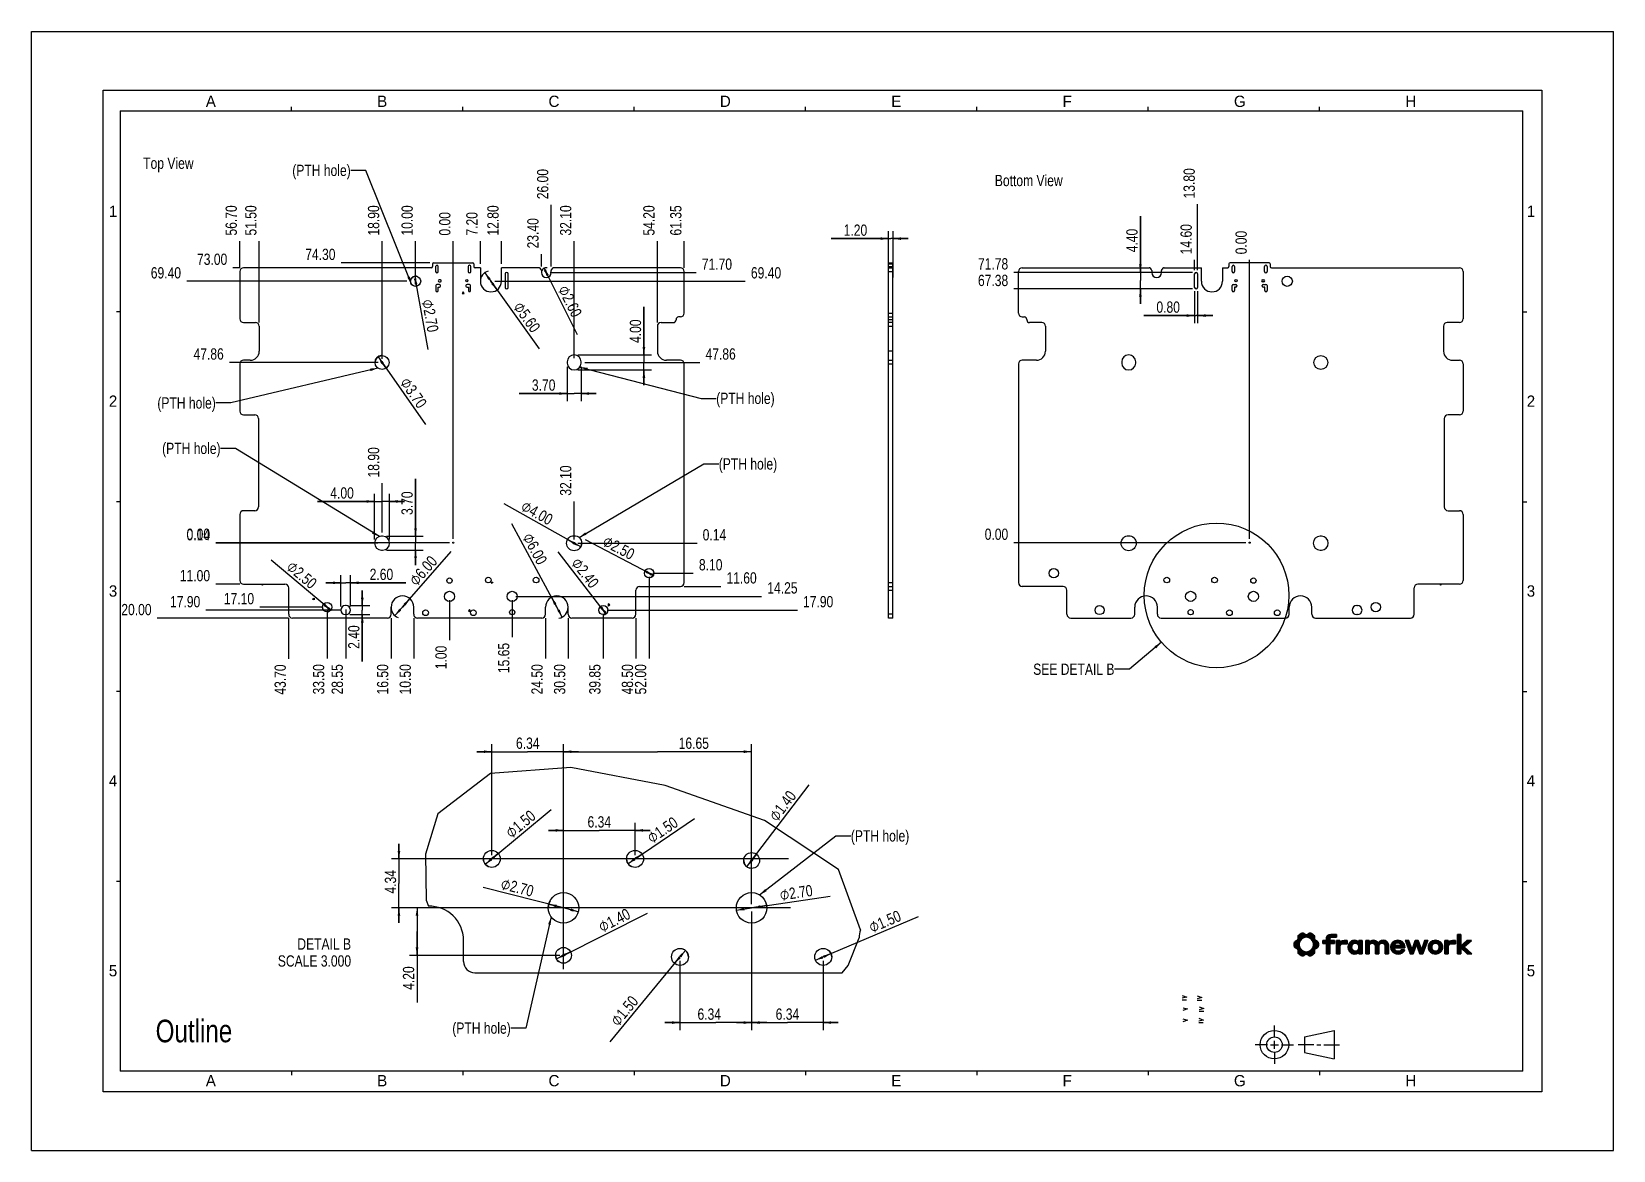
# Model space of a CAD drawing. Header units: millimetres. Extents: x 0 to 420, y 0 to 297.
import ezdxf

# ---------------------------------------------------------------- set-up
doc = ezdxf.new("R2010")
doc.units = ezdxf.units.MM
doc.header["$LTSCALE"] = 23.1
doc.layers.get('0').update_dxf_attribs({"linetype": 'CONTINUOUS'})
doc.layers.add('ASSEM_MEM', color=7, linetype='CONTINUOUS')
doc.layers.add('DETAIL', color=7, linetype='CONTINUOUS')
doc.styles.get("Standard").update_dxf_attribs({"font": 'txt', "width": 0.8})
doc.styles.add('TEXTSTYLE_2', font='txt')
doc.styles.add('TEXTSTYLE_3', font='symbol_asme.ttf')
doc.dimstyles.new('DIMSTYLE_1', dxfattribs={"dimtxt": 3, "dimasz": 2.1, "dimexe": 2, "dimexo": 1, "dimgap": 0.75, "dimtad": 1, "dimzin": 0, "dimdsep": 46, "dimtxsty": 'STANDARD', "dimblk": '_FILLED', "dimblk1": '_FILLED', "dimblk2": '_FILLED', "dimcen": 0.09, "dimazin": 0, "dimtp": 0.01, "dimtm": 0.01, "dimtfac": 1, "dimtofl": 0, "dimtmove": 0, "dimatfit": 3, "dimldrblk": '_FILLED', "dimfxl": 1, "dimtolj": 1, "dimtzin": 0, "dimarcsym": 0})
doc.dimstyles.new('DIMSTYLE_2', dxfattribs={"dimtxt": 3, "dimasz": 2.1, "dimexe": 2, "dimexo": 1, "dimgap": 0.75, "dimtad": 0, "dimtih": 1, "dimtoh": 1, "dimzin": 0, "dimdsep": 46, "dimtxsty": 'STANDARD', "dimblk": '_FILLED', "dimblk1": '_FILLED', "dimblk2": '_FILLED', "dimcen": 0.09, "dimazin": 0, "dimtp": 0.01, "dimtm": 0.01, "dimtfac": 1, "dimtofl": 0, "dimtmove": 0, "dimatfit": 3, "dimldrblk": '_FILLED', "dimfxl": 1, "dimtolj": 1, "dimtzin": 0, "dimarcsym": 0})
doc.dimstyles.new('DIMSTYLE_3', dxfattribs={"dimtxt": 3, "dimasz": 2.1, "dimexe": 2, "dimexo": 1, "dimtad": 1, "dimzin": 0, "dimdsep": 46, "dimtxsty": 'STANDARD', "dimblk": '_FILLED', "dimblk1": '_FILLED', "dimblk2": '_FILLED', "dimcen": 0.09, "dimazin": 0, "dimtp": 0.01, "dimtm": 0.01, "dimtfac": 1, "dimtmove": 0, "dimatfit": 2, "dimldrblk": '_FILLED', "dimfxl": 1, "dimtolj": 1, "dimtzin": 0, "dimarcsym": 0})
doc.dimstyles.new('DIMSTYLE_4', dxfattribs={"dimtxt": 3, "dimasz": 2.1, "dimexe": 2, "dimexo": 1, "dimtad": 1, "dimlfac": 0.333333, "dimzin": 0, "dimdsep": 46, "dimtxsty": 'STANDARD', "dimblk": '_FILLED', "dimblk1": '_FILLED', "dimblk2": '_FILLED', "dimcen": 0.09, "dimazin": 0, "dimtp": 0.01, "dimtm": 0.01, "dimtfac": 1, "dimtmove": 0, "dimatfit": 2, "dimldrblk": '_FILLED', "dimfxl": 1, "dimtolj": 1, "dimtzin": 0, "dimarcsym": 0})
doc.dimstyles.new('DIMSTYLE_5', dxfattribs={"dimtxt": 3, "dimasz": 2.1, "dimexe": 2, "dimexo": 1, "dimgap": 0.75, "dimtad": 1, "dimlfac": 0.333333, "dimzin": 0, "dimdsep": 46, "dimtxsty": 'STANDARD', "dimblk": '_FILLED', "dimblk1": '_FILLED', "dimblk2": '_FILLED', "dimcen": 0.09, "dimazin": 0, "dimtp": 0.01, "dimtm": 0.01, "dimtfac": 1, "dimtofl": 0, "dimtmove": 0, "dimatfit": 3, "dimldrblk": '_FILLED', "dimfxl": 1, "dimtolj": 1, "dimtzin": 0, "dimarcsym": 0})
doc.dimstyles.get("Standard").update_dxf_attribs({"dimtxt": 3, "dimasz": 2.1, "dimexe": 2, "dimexo": 1, "dimtad": 1, "dimzin": 0, "dimdsep": 46, "dimtxsty": 'STANDARD', "dimblk": '_FILLED', "dimblk1": '_FILLED', "dimblk2": '_FILLED', "dimcen": 0.09, "dimazin": 0, "dimtol": 1, "dimtp": 0.01, "dimtm": 0.01, "dimtfac": 1, "dimtofl": 0, "dimtmove": 0, "dimatfit": 3, "dimldrblk": '_FILLED', "dimfxl": 1, "dimtolj": 1, "dimtzin": 0, "dimarcsym": 0})

msp = doc.modelspace()

# ---------------------------------------------------------------- texts
at = {"color": 2, "linetype": 'CONTINUOUS', "char_height": 3, "width": 3, "attachment_point": 1, "line_spacing_factor": 0.9, "style": 'TEXTSTYLE_2'}
for s, insert in [('A', (46.25, 280)), ('B', (91.75, 280)), ('C', (137.25, 280)), ('D', (182.75, 280)), ('E', (228.25, 280)), ('F', (273.75, 280)), ('G', (319.25, 280)), ('H', (364.75, 280)), ('1', (20.5, 250.8)), ('1', (397, 250.8)), ('2', (20.5, 200.4)), ('2', (397, 200.4)), ('3', (20.5, 150)), ('3', (397, 150)), ('4', (20.5, 99.6)), ('4', (397, 99.6)), ('5', (20.5, 49.2)), ('5', (397, 49.2)), ('A', (46.25, 20)), ('B', (91.75, 20)), ('C', (137.25, 20)), ('D', (182.75, 20)), ('E', (228.25, 20)), ('F', (273.75, 20)), ('G', (319.25, 20)), ('H', (364.75, 20))]:
    msp.add_mtext(s, dxfattribs=dict(at, insert=insert))
at = {"layer": 'DETAIL', "color": 2, "linetype": 'CONTINUOUS', "line_spacing_factor": 0.9}
for s, insert, char_height, width, attachment_point in [('Top View', (29.622, 263.571), 3, 19.2, 1), ('(PTH hole)', (84.727, 261.672), 3, 24, 3), ('Bottom View', (255.762, 258.977), 3, 26.4, 1), ('(PTH hole)', (48.898, 199.935), 3, 24, 3), ('(PTH hole)', (181.78, 201.148), 3, 24, 1), ('(PTH hole)', (50.17, 187.866), 3, 24, 3), ('(PTH hole)', (182.452, 183.74), 3, 24, 1), ('SEE DETAIL B', (287.526, 129.234), 3, 28.8, 3), ('(PTH hole)', (217.528, 84.993), 3, 24, 1), ('DETAIL B\\PSCALE 3.000', (84.821, 56.279), 3, 26.4, 3), ('Outline', (32.93, 34.691), 6, 33.6, 1), ('(PTH hole)', (127.217, 33.957), 3, 24, 3)]:
    msp.add_mtext(s, dxfattribs=dict(at, insert=insert, char_height=char_height, width=width, attachment_point=attachment_point))

# ---------------------------------------------------------------- blocks, each defined once
blk = doc.blocks.new('SYM301_BL0', base_point=(310.53, 34.5))
at = {"color": 2, "linetype": 'CONTINUOUS'}
for p, q in [((309.91, 35.07), (311.15, 34.61)), ((311.12, 34.61), (309.91, 34.29)), ((309.91, 33.93), (311.1, 33.93))]:
    blk.add_line(p, q, dxfattribs=at)
blk = doc.blocks.new('SYM301_BL1', base_point=(310.67, 37.51))
at = {"color": 2, "linetype": 'CONTINUOUS'}
for p, q in [((310.05, 38.08), (311.29, 37.62)), ((311.26, 37.62), (310.05, 37.3)), ((310.05, 36.94), (311.24, 36.94))]:
    blk.add_line(p, q, dxfattribs=at)
blk = doc.blocks.new('SYM301_BL2', base_point=(310.12, 40.46))
at = {"color": 2, "linetype": 'CONTINUOUS'}
for p, q in [((309.5, 41.03), (310.74, 40.57)), ((310.72, 40.57), (309.5, 40.25)), ((309.5, 39.89), (310.7, 39.89))]:
    blk.add_line(p, q, dxfattribs=at)
blk = doc.blocks.new('SYM001_BL3', base_point=(306.31, 34.52))
at = {"color": 2, "linetype": 'CONTINUOUS'}
for p, q in [((306.93, 34.59), (305.69, 34.13)), ((305.71, 34.91), (306.93, 34.59))]:
    blk.add_line(p, q, dxfattribs=at)
blk = doc.blocks.new('SYM001_BL4', base_point=(306.31, 37.48))
at = {"color": 2, "linetype": 'CONTINUOUS'}
for p, q in [((305.72, 37.87), (306.93, 37.56)), ((306.93, 37.56), (305.69, 37.09))]:
    blk.add_line(p, q, dxfattribs=at)
blk = doc.blocks.new('SYM301_BL5', base_point=(306.09, 40.56))
at = {"color": 2, "linetype": 'CONTINUOUS'}
for p, q in [((305.47, 41.13), (306.71, 40.67)), ((306.69, 40.67), (305.47, 40.36)), ((305.47, 39.99), (306.67, 39.99))]:
    blk.add_line(p, q, dxfattribs=at)
blk = doc.blocks.new('_FILLED')
at = {"color": 0, "linetype": 'BYBLOCK'}
blk.add_solid([(0, 0), (-1, 0.17), (-1, -0.17)], dxfattribs=at)
blk = doc.blocks.new('*D0')
at = {"color": 2, "linetype": 'CONTINUOUS'}
for p, q in [((227.52, 231.72), (227.52, 244.05)), ((228.72, 231.72), (228.72, 244.05)), ((227.52, 242.05), (212.27, 242.05)), ((212.27, 242.05), (228.12, 242.05)), ((232.72, 242.05), (228.12, 242.05)), ((228.72, 242.05), (232.72, 242.05))]:
    blk.add_line(p, q, dxfattribs=at)
at = {"color": 2, "linetype": 'CONTINUOUS', "xscale": 2.1, "yscale": 2.1, "zscale": 2.1}
blk.add_blockref('_FILLED', (227.52, 242.05), dxfattribs=at)
at = {"color": 2, "linetype": 'CONTINUOUS', "xscale": 2.1, "yscale": 2.1, "zscale": 2.1, "rotation": 180}
blk.add_blockref('_FILLED', (228.72, 242.05), dxfattribs=at)
at = {"color": 2, "linetype": 'CONTINUOUS', "insert": (221.87, 245.8), "char_height": 3, "width": 9.6, "attachment_point": 3, "line_spacing_factor": 0.9}
blk.add_mtext('1.20', dxfattribs=at)
blk = doc.blocks.new('*D1')
at = {"color": 2, "linetype": 'CONTINUOUS'}
blk.add_line((111.95, 162.32), (111.95, 241.36), dxfattribs=at)
at = {"color": 2, "linetype": 'CONTINUOUS', "insert": (108.2, 242.86), "char_height": 3, "width": 9.6, "attachment_point": 1, "rotation": 90, "line_spacing_factor": 0.9}
blk.add_mtext('0.00', dxfattribs=at)
blk = doc.blocks.new('*D2')
at = {"color": 2, "linetype": 'CONTINUOUS'}
blk.add_line((119.15, 235.32), (119.15, 241.36), dxfattribs=at)
at = {"color": 2, "linetype": 'CONTINUOUS', "insert": (115.4, 242.86), "char_height": 3, "width": 9.6, "attachment_point": 1, "rotation": 90, "line_spacing_factor": 0.9}
blk.add_mtext('7.20', dxfattribs=at)
blk = doc.blocks.new('*D3')
at = {"color": 2, "linetype": 'CONTINUOUS'}
blk.add_line((124.75, 235.32), (124.75, 241.36), dxfattribs=at)
at = {"color": 2, "linetype": 'CONTINUOUS', "insert": (121, 242.86), "char_height": 3, "width": 12, "attachment_point": 1, "rotation": 90, "line_spacing_factor": 0.9}
blk.add_mtext('12.80', dxfattribs=at)
blk = doc.blocks.new('*D4')
at = {"color": 2, "linetype": 'CONTINUOUS'}
blk.add_line((135.35, 234.61), (135.35, 237.95), dxfattribs=at)
at = {"color": 2, "linetype": 'CONTINUOUS', "insert": (131.6, 239.45), "char_height": 3, "width": 12, "attachment_point": 1, "rotation": 90, "line_spacing_factor": 0.9}
blk.add_mtext('23.40', dxfattribs=at)
blk = doc.blocks.new('*D5')
at = {"color": 2, "linetype": 'CONTINUOUS'}
blk.add_line((137.95, 234.61), (137.95, 251.01), dxfattribs=at)
at = {"color": 2, "linetype": 'CONTINUOUS', "insert": (134.2, 252.51), "char_height": 3, "width": 12, "attachment_point": 1, "rotation": 90, "line_spacing_factor": 0.9}
blk.add_mtext('26.00', dxfattribs=at)
blk = doc.blocks.new('*D6')
at = {"color": 2, "linetype": 'CONTINUOUS'}
blk.add_line((101.95, 231.72), (101.95, 241.36), dxfattribs=at)
at = {"color": 2, "linetype": 'CONTINUOUS', "insert": (98.2, 242.86), "char_height": 3, "width": 12, "attachment_point": 1, "rotation": 90, "line_spacing_factor": 0.9}
blk.add_mtext('10.00', dxfattribs=at)
blk = doc.blocks.new('*D7')
at = {"color": 2, "linetype": 'CONTINUOUS'}
blk.add_line((93.05, 210.18), (93.05, 241.36), dxfattribs=at)
at = {"color": 2, "linetype": 'CONTINUOUS', "insert": (89.3, 242.86), "char_height": 3, "width": 12, "attachment_point": 1, "rotation": 90, "line_spacing_factor": 0.9}
blk.add_mtext('18.90', dxfattribs=at)
blk = doc.blocks.new('*D8')
at = {"color": 2, "linetype": 'CONTINUOUS'}
blk.add_line((144.05, 210.33), (144.05, 241.36), dxfattribs=at)
at = {"color": 2, "linetype": 'CONTINUOUS', "insert": (140.3, 242.86), "char_height": 3, "width": 12, "attachment_point": 1, "rotation": 90, "line_spacing_factor": 0.9}
blk.add_mtext('32.10', dxfattribs=at)
blk = doc.blocks.new('*D9')
at = {"color": 2, "linetype": 'CONTINUOUS'}
blk.add_line((144.05, 162.18), (144.05, 172.3), dxfattribs=at)
at = {"color": 2, "linetype": 'CONTINUOUS', "insert": (140.3, 173.8), "char_height": 3, "width": 12, "attachment_point": 1, "rotation": 90, "line_spacing_factor": 0.9}
blk.add_mtext('32.10', dxfattribs=at)
blk = doc.blocks.new('*D10')
at = {"color": 2, "linetype": 'CONTINUOUS'}
blk.add_line((93.05, 164.03), (93.05, 177.14), dxfattribs=at)
at = {"color": 2, "linetype": 'CONTINUOUS', "insert": (89.3, 178.64), "char_height": 3, "width": 12, "attachment_point": 1, "rotation": 90, "line_spacing_factor": 0.9}
blk.add_mtext('18.90', dxfattribs=at)
blk = doc.blocks.new('*D11')
at = {"color": 2, "linetype": 'CONTINUOUS'}
blk.add_line((68.25, 141.32), (68.25, 130.51), dxfattribs=at)
at = {"color": 2, "linetype": 'CONTINUOUS', "insert": (64.5, 129.01), "char_height": 3, "width": 12, "attachment_point": 3, "rotation": 90, "line_spacing_factor": 0.9}
blk.add_mtext('43.70', dxfattribs=at)
blk = doc.blocks.new('*D12')
at = {"color": 2, "linetype": 'CONTINUOUS'}
blk.add_line((95.45, 141.32), (95.45, 130.57), dxfattribs=at)
at = {"color": 2, "linetype": 'CONTINUOUS', "insert": (91.7, 129.07), "char_height": 3, "width": 12, "attachment_point": 3, "rotation": 90, "line_spacing_factor": 0.9}
blk.add_mtext('16.50', dxfattribs=at)
blk = doc.blocks.new('*D13')
at = {"color": 2, "linetype": 'CONTINUOUS'}
blk.add_line((101.45, 141.32), (101.45, 130.57), dxfattribs=at)
at = {"color": 2, "linetype": 'CONTINUOUS', "insert": (97.7, 129.07), "char_height": 3, "width": 12, "attachment_point": 3, "rotation": 90, "line_spacing_factor": 0.9}
blk.add_mtext('10.50', dxfattribs=at)
blk = doc.blocks.new('*D14')
at = {"color": 2, "linetype": 'CONTINUOUS'}
blk.add_line((136.45, 141.32), (136.45, 130.57), dxfattribs=at)
at = {"color": 2, "linetype": 'CONTINUOUS', "insert": (132.7, 129.07), "char_height": 3, "width": 12, "attachment_point": 3, "rotation": 90, "line_spacing_factor": 0.9}
blk.add_mtext('24.50', dxfattribs=at)
blk = doc.blocks.new('*D15')
at = {"color": 2, "linetype": 'CONTINUOUS'}
blk.add_line((142.45, 141.32), (142.45, 130.57), dxfattribs=at)
at = {"color": 2, "linetype": 'CONTINUOUS', "insert": (138.7, 129.07), "char_height": 3, "width": 12, "attachment_point": 3, "rotation": 90, "line_spacing_factor": 0.9}
blk.add_mtext('30.50', dxfattribs=at)
blk = doc.blocks.new('*D16')
at = {"color": 2, "linetype": 'CONTINUOUS'}
blk.add_line((160.45, 141.32), (160.45, 130.57), dxfattribs=at)
at = {"color": 2, "linetype": 'CONTINUOUS', "insert": (156.7, 129.07), "char_height": 3, "width": 12, "attachment_point": 3, "rotation": 90, "line_spacing_factor": 0.9}
blk.add_mtext('48.50', dxfattribs=at)
blk = doc.blocks.new('*D17')
at = {"color": 2, "linetype": 'CONTINUOUS'}
blk.add_line((163.95, 152.22), (163.95, 130.57), dxfattribs=at)
at = {"color": 2, "linetype": 'CONTINUOUS', "insert": (160.2, 129.07), "char_height": 3, "width": 12, "attachment_point": 3, "rotation": 90, "line_spacing_factor": 0.9}
blk.add_mtext('52.00', dxfattribs=at)
blk = doc.blocks.new('*D18')
at = {"color": 2, "linetype": 'CONTINUOUS'}
blk.add_line((151.8, 142.42), (151.8, 130.57), dxfattribs=at)
at = {"color": 2, "linetype": 'CONTINUOUS', "insert": (148.05, 129.07), "char_height": 3, "width": 12, "attachment_point": 3, "rotation": 90, "line_spacing_factor": 0.9}
blk.add_mtext('39.85', dxfattribs=at)
blk = doc.blocks.new('*D19')
at = {"color": 2, "linetype": 'CONTINUOUS'}
blk.add_line((78.45, 143.22), (78.45, 130.57), dxfattribs=at)
at = {"color": 2, "linetype": 'CONTINUOUS', "insert": (74.7, 129.07), "char_height": 3, "width": 12, "attachment_point": 3, "rotation": 90, "line_spacing_factor": 0.9}
blk.add_mtext('33.50', dxfattribs=at)
blk = doc.blocks.new('*D20')
at = {"color": 2, "linetype": 'CONTINUOUS'}
blk.add_line((83.4, 143.62), (83.4, 130.57), dxfattribs=at)
at = {"color": 2, "linetype": 'CONTINUOUS', "insert": (79.65, 129.07), "char_height": 3, "width": 12, "attachment_point": 3, "rotation": 90, "line_spacing_factor": 0.9}
blk.add_mtext('28.55', dxfattribs=at)
blk = doc.blocks.new('*D21')
at = {"color": 2, "linetype": 'CONTINUOUS'}
blk.add_line((110.95, 146.07), (110.95, 135.48), dxfattribs=at)
at = {"color": 2, "linetype": 'CONTINUOUS', "insert": (107.2, 133.98), "char_height": 3, "width": 9.6, "attachment_point": 3, "rotation": 90, "line_spacing_factor": 0.9}
blk.add_mtext('1.00', dxfattribs=at)
blk = doc.blocks.new('*D22')
at = {"color": 2, "linetype": 'CONTINUOUS'}
blk.add_line((127.6, 146.07), (127.6, 136.23), dxfattribs=at)
at = {"color": 2, "linetype": 'CONTINUOUS', "insert": (123.85, 134.73), "char_height": 3, "width": 12, "attachment_point": 3, "rotation": 90, "line_spacing_factor": 0.9}
blk.add_mtext('15.65', dxfattribs=at)
blk = doc.blocks.new('*D23')
at = {"color": 2, "linetype": 'CONTINUOUS'}
blk.add_line((105.75, 235.62), (82.18, 235.62), dxfattribs=at)
at = {"color": 2, "linetype": 'CONTINUOUS', "insert": (80.68, 239.37), "char_height": 3, "width": 12, "attachment_point": 3, "line_spacing_factor": 0.9}
blk.add_mtext('74.30', dxfattribs=at)
blk = doc.blocks.new('*D24')
at = {"color": 2, "linetype": 'CONTINUOUS'}
blk.add_line((110.95, 161.32), (48.88, 161.32), dxfattribs=at)
at = {"color": 2, "linetype": 'CONTINUOUS', "insert": (47.38, 165.07), "char_height": 3, "width": 9.6, "attachment_point": 3, "line_spacing_factor": 0.9}
blk.add_mtext('0.00', dxfattribs=at)
blk = doc.blocks.new('*D25')
at = {"color": 2, "linetype": 'CONTINUOUS'}
blk.add_line((55.25, 234.32), (53.45, 234.32), dxfattribs=at)
at = {"color": 2, "linetype": 'CONTINUOUS', "insert": (51.95, 238.07), "char_height": 3, "width": 12, "attachment_point": 3, "line_spacing_factor": 0.9}
blk.add_mtext('73.00', dxfattribs=at)
blk = doc.blocks.new('*D26')
at = {"color": 2, "linetype": 'CONTINUOUS'}
blk.add_line((99.6, 230.72), (41.17, 230.72), dxfattribs=at)
at = {"color": 2, "linetype": 'CONTINUOUS', "insert": (39.67, 234.47), "char_height": 3, "width": 12, "attachment_point": 3, "line_spacing_factor": 0.9}
blk.add_mtext('69.40', dxfattribs=at)
blk = doc.blocks.new('*D27')
at = {"color": 2, "linetype": 'CONTINUOUS'}
blk.add_line((92.05, 209.18), (52.52, 209.18), dxfattribs=at)
at = {"color": 2, "linetype": 'CONTINUOUS', "insert": (51.02, 212.93), "char_height": 3, "width": 12, "attachment_point": 3, "line_spacing_factor": 0.9}
blk.add_mtext('47.86', dxfattribs=at)
blk = doc.blocks.new('*D28')
at = {"color": 2, "linetype": 'CONTINUOUS'}
blk.add_line((91.9, 161.18), (48.88, 161.18), dxfattribs=at)
at = {"color": 2, "linetype": 'CONTINUOUS', "insert": (47.38, 164.93), "char_height": 3, "width": 9.6, "attachment_point": 3, "line_spacing_factor": 0.9}
blk.add_mtext('0.14', dxfattribs=at)
blk = doc.blocks.new('*D29')
at = {"color": 2, "linetype": 'CONTINUOUS'}
blk.add_line((122.95, 230.72), (189.49, 230.72), dxfattribs=at)
at = {"color": 2, "linetype": 'CONTINUOUS', "insert": (190.99, 234.47), "char_height": 3, "width": 12, "attachment_point": 1, "line_spacing_factor": 0.9}
blk.add_mtext('69.40', dxfattribs=at)
blk = doc.blocks.new('*D30')
at = {"color": 2, "linetype": 'CONTINUOUS'}
blk.add_line((145.05, 161.18), (176.68, 161.18), dxfattribs=at)
at = {"color": 2, "linetype": 'CONTINUOUS', "insert": (178.18, 164.93), "char_height": 3, "width": 9.6, "attachment_point": 1, "line_spacing_factor": 0.9}
blk.add_mtext('0.14', dxfattribs=at)
blk = doc.blocks.new('*D31')
at = {"color": 2, "linetype": 'CONTINUOUS'}
blk.add_line((146.9, 209.18), (177.44, 209.18), dxfattribs=at)
at = {"color": 2, "linetype": 'CONTINUOUS', "insert": (178.94, 212.93), "char_height": 3, "width": 12, "attachment_point": 1, "line_spacing_factor": 0.9}
blk.add_mtext('47.86', dxfattribs=at)
blk = doc.blocks.new('*D32')
at = {"color": 2, "linetype": 'CONTINUOUS'}
blk.add_line((55.25, 150.32), (48.88, 150.32), dxfattribs=at)
at = {"color": 2, "linetype": 'CONTINUOUS', "insert": (47.38, 154.07), "char_height": 3, "width": 12, "attachment_point": 3, "line_spacing_factor": 0.9}
blk.add_mtext('11.00', dxfattribs=at)
blk = doc.blocks.new('*D33')
at = {"color": 2, "linetype": 'CONTINUOUS'}
blk.add_line((173.3, 149.72), (183, 149.72), dxfattribs=at)
at = {"color": 2, "linetype": 'CONTINUOUS', "insert": (184.5, 153.47), "char_height": 3, "width": 12, "attachment_point": 1, "line_spacing_factor": 0.9}
blk.add_mtext('11.60', dxfattribs=at)
blk = doc.blocks.new('*D34')
at = {"color": 2, "linetype": 'CONTINUOUS'}
blk.add_line((68.25, 141.32), (33.34, 141.32), dxfattribs=at)
at = {"color": 2, "linetype": 'CONTINUOUS', "insert": (31.84, 145.07), "char_height": 3, "width": 12, "attachment_point": 3, "line_spacing_factor": 0.9}
blk.add_mtext('20.00', dxfattribs=at)
blk = doc.blocks.new('*D35')
at = {"color": 2, "linetype": 'CONTINUOUS'}
blk.add_line((77.45, 144.22), (60.57, 144.22), dxfattribs=at)
at = {"color": 2, "linetype": 'CONTINUOUS', "insert": (59.07, 147.97), "char_height": 3, "width": 12, "attachment_point": 3, "line_spacing_factor": 0.9}
blk.add_mtext('17.10', dxfattribs=at)
blk = doc.blocks.new('*D36')
at = {"color": 2, "linetype": 'CONTINUOUS'}
blk.add_line((82.3, 143.42), (46.28, 143.42), dxfattribs=at)
at = {"color": 2, "linetype": 'CONTINUOUS', "insert": (44.78, 147.17), "char_height": 3, "width": 12, "attachment_point": 3, "line_spacing_factor": 0.9}
blk.add_mtext('17.90', dxfattribs=at)
blk = doc.blocks.new('*D37')
at = {"color": 2, "linetype": 'CONTINUOUS'}
blk.add_line((164.95, 153.22), (175.69, 153.22), dxfattribs=at)
at = {"color": 2, "linetype": 'CONTINUOUS', "insert": (177.19, 156.97), "char_height": 3, "width": 9.6, "attachment_point": 1, "line_spacing_factor": 0.9}
blk.add_mtext('8.10', dxfattribs=at)
blk = doc.blocks.new('*D38')
at = {"color": 2, "linetype": 'CONTINUOUS'}
blk.add_line((152.8, 143.42), (203.33, 143.42), dxfattribs=at)
at = {"color": 2, "linetype": 'CONTINUOUS', "insert": (204.83, 147.17), "char_height": 3, "width": 12, "attachment_point": 1, "line_spacing_factor": 0.9}
blk.add_mtext('17.90', dxfattribs=at)
blk = doc.blocks.new('*D39')
at = {"color": 2, "linetype": 'CONTINUOUS'}
blk.add_line((128.6, 147.07), (193.84, 147.07), dxfattribs=at)
at = {"color": 2, "linetype": 'CONTINUOUS', "insert": (195.34, 150.82), "char_height": 3, "width": 12, "attachment_point": 1, "line_spacing_factor": 0.9}
blk.add_mtext('14.25', dxfattribs=at)
blk = doc.blocks.new('*D40')
at = {"color": 2, "linetype": 'CONTINUOUS'}
blk.add_line((137.65, 233.02), (176.45, 233.02), dxfattribs=at)
at = {"color": 2, "linetype": 'CONTINUOUS', "insert": (177.95, 236.77), "char_height": 3, "width": 12, "attachment_point": 1, "line_spacing_factor": 0.9}
blk.add_mtext('71.70', dxfattribs=at)
blk = doc.blocks.new('*D41')
at = {"color": 2, "linetype": 'CONTINUOUS'}
for p, q in [((136.07, 234.18), (136.65, 233.02)), ((137.23, 231.86), (136.65, 233.02)), ((136.65, 233.02), (144.88, 216.6))]:
    blk.add_line(p, q, dxfattribs=at)
at = {"color": 2, "linetype": 'CONTINUOUS', "xscale": 2.1, "yscale": 2.1, "zscale": 2.1}
for p, rotation in [((136.07, 234.18), 116.6298763149), ((137.23, 231.86), 296.6298763149)]:
    blk.add_blockref('_FILLED', p, dxfattribs=dict(at, rotation=rotation))
at = {"color": 2, "linetype": 'CONTINUOUS', "insert": (142.35, 230.02), "char_height": 3, "width": 19.7077, "attachment_point": 1, "rotation": 296.6299, "line_spacing_factor": 0.9, "style": 'TEXTSTYLE_3'}
blk.add_mtext('⌀\\ftxt;{\\W0.8;2.60}', dxfattribs=at)
blk = doc.blocks.new('*D42')
at = {"color": 2, "linetype": 'CONTINUOUS'}
for p, q in [((120.32, 232.99), (121.95, 230.72)), ((123.58, 228.44), (121.95, 230.72)), ((121.95, 230.72), (134.78, 212.79))]:
    blk.add_line(p, q, dxfattribs=at)
at = {"color": 2, "linetype": 'CONTINUOUS', "xscale": 2.1, "yscale": 2.1, "zscale": 2.1}
for p, rotation in [((120.32, 232.99), 125.5924555932), ((123.58, 228.44), 305.5924555932)]:
    blk.add_blockref('_FILLED', p, dxfattribs=dict(at, rotation=rotation))
at = {"color": 2, "linetype": 'CONTINUOUS', "insert": (130.18, 225.66), "char_height": 3, "width": 19.7077, "attachment_point": 1, "rotation": 305.5925, "line_spacing_factor": 0.9, "style": 'TEXTSTYLE_3'}
blk.add_mtext('⌀\\ftxt;{\\W0.8;5.60}', dxfattribs=at)
blk = doc.blocks.new('*D43')
at = {"color": 2, "linetype": 'CONTINUOUS'}
for p, q in [((101.71, 232.05), (101.95, 230.72)), ((102.19, 229.39), (101.95, 230.72)), ((101.95, 230.72), (105.18, 212.57))]:
    blk.add_line(p, q, dxfattribs=at)
at = {"color": 2, "linetype": 'CONTINUOUS', "xscale": 2.1, "yscale": 2.1, "zscale": 2.1}
for p, rotation in [((101.71, 232.05), 100.0907734454), ((102.19, 229.39), 280.0907734454)]:
    blk.add_blockref('_FILLED', p, dxfattribs=dict(at, rotation=rotation))
at = {"color": 2, "linetype": 'CONTINUOUS', "insert": (106.57, 226.17), "char_height": 3, "width": 19.7077, "attachment_point": 1, "rotation": 280.0908, "line_spacing_factor": 0.9, "style": 'TEXTSTYLE_3'}
blk.add_mtext('⌀\\ftxt;{\\W0.8;2.70}', dxfattribs=at)
blk = doc.blocks.new('*D44')
at = {"color": 2, "linetype": 'CONTINUOUS'}
for p, q in [((91.99, 210.69), (93.05, 209.18)), ((94.11, 207.66), (93.05, 209.18)), ((93.05, 209.18), (104.58, 192.67))]:
    blk.add_line(p, q, dxfattribs=at)
at = {"color": 2, "linetype": 'CONTINUOUS', "xscale": 2.1, "yscale": 2.1, "zscale": 2.1}
for p, rotation in [((91.99, 210.69), 124.9340555486), ((94.11, 207.66), 304.9340555486)]:
    blk.add_blockref('_FILLED', p, dxfattribs=dict(at, rotation=rotation))
at = {"color": 2, "linetype": 'CONTINUOUS', "insert": (100.13, 205.59), "char_height": 3, "width": 19.7077, "attachment_point": 1, "rotation": 304.9341, "line_spacing_factor": 0.9, "style": 'TEXTSTYLE_3'}
blk.add_mtext('⌀\\ftxt;{\\W0.8;3.70}', dxfattribs=at)
blk = doc.blocks.new('*D45')
at = {"color": 2, "linetype": 'CONTINUOUS'}
for p, q in [((144.05, 161.18), (125.43, 171.61)), ((142.31, 162.16), (144.05, 161.18)), ((145.8, 160.2), (144.05, 161.18))]:
    blk.add_line(p, q, dxfattribs=at)
at = {"color": 2, "linetype": 'CONTINUOUS', "xscale": 2.1, "yscale": 2.1, "zscale": 2.1}
for p, rotation in [((142.31, 162.16), 150.7436800449), ((145.8, 160.2), 330.7436800449)]:
    blk.add_blockref('_FILLED', p, dxfattribs=dict(at, rotation=rotation))
at = {"color": 2, "linetype": 'CONTINUOUS', "insert": (138.73, 168.46), "char_height": 3, "width": 19.7077, "attachment_point": 3, "rotation": 330.7437, "line_spacing_factor": 0.9, "style": 'TEXTSTYLE_3'}
blk.add_mtext('⌀\\ftxt;{\\W0.8;4.00}', dxfattribs=at)
blk = doc.blocks.new('*D46')
at = {"color": 2, "linetype": 'CONTINUOUS'}
for p, q in [((142.2, 208.03), (142.2, 198.92)), ((145.9, 208.03), (145.9, 198.92)), ((142.2, 200.92), (129.48, 200.92)), ((129.48, 200.92), (144.05, 200.92)), ((149.9, 200.92), (144.05, 200.92)), ((145.9, 200.92), (149.9, 200.92))]:
    blk.add_line(p, q, dxfattribs=at)
at = {"color": 2, "linetype": 'CONTINUOUS', "xscale": 2.1, "yscale": 2.1, "zscale": 2.1}
blk.add_blockref('_FILLED', (142.2, 200.92), dxfattribs=at)
at = {"color": 2, "linetype": 'CONTINUOUS', "xscale": 2.1, "yscale": 2.1, "zscale": 2.1, "rotation": 180}
blk.add_blockref('_FILLED', (145.9, 200.92), dxfattribs=at)
at = {"color": 2, "linetype": 'CONTINUOUS', "insert": (139.08, 204.67), "char_height": 3, "width": 9.6, "attachment_point": 3, "line_spacing_factor": 0.9}
blk.add_mtext('3.70', dxfattribs=at)
blk = doc.blocks.new('*D47')
at = {"color": 2, "linetype": 'CONTINUOUS'}
for p, q in [((162.58, 211.18), (162.58, 223.94)), ((162.58, 223.94), (162.58, 209.18)), ((145.05, 211.18), (164.58, 211.18)), ((145.05, 207.18), (164.58, 207.18)), ((162.58, 203.18), (162.58, 209.18)), ((162.58, 207.18), (162.58, 203.18))]:
    blk.add_line(p, q, dxfattribs=at)
at = {"color": 2, "linetype": 'CONTINUOUS', "xscale": 2.1, "yscale": 2.1, "zscale": 2.1}
for p, rotation in [((162.58, 211.18), 270), ((162.58, 207.18), 90)]:
    blk.add_blockref('_FILLED', p, dxfattribs=dict(at, rotation=rotation))
at = {"color": 2, "linetype": 'CONTINUOUS', "insert": (158.83, 214.34), "char_height": 3, "width": 9.6, "attachment_point": 1, "rotation": 90, "line_spacing_factor": 0.9}
blk.add_mtext('4.00', dxfattribs=at)
blk = doc.blocks.new('*D48')
at = {"color": 2, "linetype": 'CONTINUOUS'}
for p, q in [((91.05, 172.28), (75.95, 172.28)), ((75.95, 172.28), (93.05, 172.28)), ((91.05, 162.18), (91.05, 174.28)), ((99.05, 172.28), (93.05, 172.28)), ((95.05, 162.18), (95.05, 174.28)), ((95.05, 172.28), (99.05, 172.28))]:
    blk.add_line(p, q, dxfattribs=at)
at = {"color": 2, "linetype": 'CONTINUOUS', "xscale": 2.1, "yscale": 2.1, "zscale": 2.1}
blk.add_blockref('_FILLED', (91.05, 172.28), dxfattribs=at)
at = {"color": 2, "linetype": 'CONTINUOUS', "xscale": 2.1, "yscale": 2.1, "zscale": 2.1, "rotation": 180}
blk.add_blockref('_FILLED', (95.05, 172.28), dxfattribs=at)
at = {"color": 2, "linetype": 'CONTINUOUS', "insert": (85.55, 176.03), "char_height": 3, "width": 9.6, "attachment_point": 3, "line_spacing_factor": 0.9}
blk.add_mtext('4.00', dxfattribs=at)
blk = doc.blocks.new('*D49')
at = {"color": 2, "linetype": 'CONTINUOUS'}
for p, q in [((101.94, 163.03), (101.94, 178.29)), ((101.94, 178.29), (101.94, 161.18)), ((94.2, 163.03), (103.94, 163.03)), ((101.94, 155.33), (101.94, 161.18)), ((94.2, 159.33), (103.94, 159.33)), ((101.94, 159.33), (101.94, 155.33))]:
    blk.add_line(p, q, dxfattribs=at)
at = {"color": 2, "linetype": 'CONTINUOUS', "xscale": 2.1, "yscale": 2.1, "zscale": 2.1}
for p, rotation in [((101.94, 163.03), 270), ((101.94, 159.33), 90)]:
    blk.add_blockref('_FILLED', p, dxfattribs=dict(at, rotation=rotation))
at = {"color": 2, "linetype": 'CONTINUOUS', "insert": (98.19, 168.69), "char_height": 3, "width": 9.6, "attachment_point": 1, "rotation": 90, "line_spacing_factor": 0.9}
blk.add_mtext('3.70', dxfattribs=at)
blk = doc.blocks.new('*D50')
at = {"color": 2, "linetype": 'CONTINUOUS'}
for p, q in [((163.95, 153.22), (147.07, 162.12)), ((162.85, 153.8), (163.95, 153.22)), ((165.06, 152.63), (163.95, 153.22))]:
    blk.add_line(p, q, dxfattribs=at)
at = {"color": 2, "linetype": 'CONTINUOUS', "xscale": 2.1, "yscale": 2.1, "zscale": 2.1}
for p, rotation in [((162.85, 153.8), 152.1825273784), ((165.06, 152.63), 332.1825273784)]:
    blk.add_blockref('_FILLED', p, dxfattribs=dict(at, rotation=rotation))
at = {"color": 2, "linetype": 'CONTINUOUS', "insert": (160.44, 159.31), "char_height": 3, "width": 19.7077, "attachment_point": 3, "rotation": 332.1825, "line_spacing_factor": 0.9, "style": 'TEXTSTYLE_3'}
blk.add_mtext('⌀\\ftxt;{\\W0.8;2.50}', dxfattribs=at)
blk = doc.blocks.new('*D51')
at = {"color": 2, "linetype": 'CONTINUOUS'}
for p, q in [((151.8, 143.42), (139.83, 158.9)), ((151.07, 144.37), (151.8, 143.42)), ((152.53, 142.47), (151.8, 143.42))]:
    blk.add_line(p, q, dxfattribs=at)
at = {"color": 2, "linetype": 'CONTINUOUS', "xscale": 2.1, "yscale": 2.1, "zscale": 2.1}
for p, rotation in [((151.07, 144.37), 127.7048795036), ((152.53, 142.47), 307.7048795036)]:
    blk.add_blockref('_FILLED', p, dxfattribs=dict(at, rotation=rotation))
at = {"color": 2, "linetype": 'CONTINUOUS', "insert": (150.83, 150.8), "char_height": 3, "width": 19.7077, "attachment_point": 3, "rotation": 307.7049, "line_spacing_factor": 0.9, "style": 'TEXTSTYLE_3'}
blk.add_mtext('⌀\\ftxt;{\\W0.8;2.40}', dxfattribs=at)
blk = doc.blocks.new('*D52')
at = {"color": 2, "linetype": 'CONTINUOUS'}
for p, q in [((78.45, 144.22), (63.56, 156.72)), ((77.49, 145.02), (78.45, 144.22)), ((79.41, 143.41), (78.45, 144.22))]:
    blk.add_line(p, q, dxfattribs=at)
at = {"color": 2, "linetype": 'CONTINUOUS', "xscale": 2.1, "yscale": 2.1, "zscale": 2.1}
for p, rotation in [((77.49, 145.02), 139.9869438586), ((79.41, 143.41), 319.9869438586)]:
    blk.add_blockref('_FILLED', p, dxfattribs=dict(at, rotation=rotation))
at = {"color": 2, "linetype": 'CONTINUOUS', "insert": (76.04, 151.14), "char_height": 3, "width": 19.7077, "attachment_point": 3, "rotation": 319.9869, "line_spacing_factor": 0.9, "style": 'TEXTSTYLE_3'}
blk.add_mtext('⌀\\ftxt;{\\W0.8;2.50}', dxfattribs=at)
blk = doc.blocks.new('*D53')
at = {"color": 2, "linetype": 'CONTINUOUS'}
for p, q in [((82.1, 144.42), (82.1, 152.67)), ((84.7, 144.42), (84.7, 152.67)), ((82.1, 150.67), (78.1, 150.67)), ((78.1, 150.67), (83.4, 150.67)), ((99.36, 150.67), (83.4, 150.67)), ((84.7, 150.67), (99.36, 150.67))]:
    blk.add_line(p, q, dxfattribs=at)
at = {"color": 2, "linetype": 'CONTINUOUS', "xscale": 2.1, "yscale": 2.1, "zscale": 2.1}
blk.add_blockref('_FILLED', (82.1, 150.67), dxfattribs=at)
at = {"color": 2, "linetype": 'CONTINUOUS', "xscale": 2.1, "yscale": 2.1, "zscale": 2.1, "rotation": 180}
blk.add_blockref('_FILLED', (84.7, 150.67), dxfattribs=at)
at = {"color": 2, "linetype": 'CONTINUOUS', "insert": (89.76, 154.42), "char_height": 3, "width": 9.6, "attachment_point": 1, "line_spacing_factor": 0.9}
blk.add_mtext('2.60', dxfattribs=at)
blk = doc.blocks.new('*D54')
at = {"color": 2, "linetype": 'CONTINUOUS'}
for p, q in [((87.8, 144.62), (87.8, 148.62)), ((87.8, 148.62), (87.8, 143.42)), ((84.5, 144.62), (89.8, 144.62)), ((87.8, 129.79), (87.8, 143.42)), ((84.5, 142.22), (89.8, 142.22)), ((87.8, 142.22), (87.8, 129.79))]:
    blk.add_line(p, q, dxfattribs=at)
at = {"color": 2, "linetype": 'CONTINUOUS', "xscale": 2.1, "yscale": 2.1, "zscale": 2.1}
for p, rotation in [((87.8, 144.62), 270), ((87.8, 142.22), 90)]:
    blk.add_blockref('_FILLED', p, dxfattribs=dict(at, rotation=rotation))
at = {"color": 2, "linetype": 'CONTINUOUS', "insert": (84.05, 139.39), "char_height": 3, "width": 9.6, "attachment_point": 3, "rotation": 90, "line_spacing_factor": 0.9}
blk.add_mtext('2.40', dxfattribs=at)
blk = doc.blocks.new('*D55')
at = {"color": 2, "linetype": 'CONTINUOUS'}
blk.add_line((309.61, 233.7), (309.61, 251.21), dxfattribs=at)
at = {"color": 2, "linetype": 'CONTINUOUS', "insert": (305.86, 252.71), "char_height": 3, "width": 12, "attachment_point": 1, "rotation": 90, "line_spacing_factor": 0.9}
blk.add_mtext('13.80', dxfattribs=at)
blk = doc.blocks.new('*D56')
at = {"color": 2, "linetype": 'CONTINUOUS'}
blk.add_line((323.41, 162.32), (323.41, 236.38), dxfattribs=at)
at = {"color": 2, "linetype": 'CONTINUOUS', "insert": (319.66, 237.88), "char_height": 3, "width": 9.6, "attachment_point": 1, "rotation": 90, "line_spacing_factor": 0.9}
blk.add_mtext('0.00', dxfattribs=at)
blk = doc.blocks.new('*D57')
at = {"color": 2, "linetype": 'CONTINUOUS'}
blk.add_line((308.81, 233.7), (308.81, 236.38), dxfattribs=at)
at = {"color": 2, "linetype": 'CONTINUOUS', "insert": (305.06, 237.88), "char_height": 3, "width": 12, "attachment_point": 1, "rotation": 90, "line_spacing_factor": 0.9}
blk.add_mtext('14.60', dxfattribs=at)
blk = doc.blocks.new('*D58')
at = {"color": 2, "linetype": 'CONTINUOUS'}
blk.add_line((308.21, 233.1), (260.81, 233.1), dxfattribs=at)
at = {"color": 2, "linetype": 'CONTINUOUS', "insert": (259.31, 236.85), "char_height": 3, "width": 12, "attachment_point": 3, "line_spacing_factor": 0.9}
blk.add_mtext('71.78', dxfattribs=at)
blk = doc.blocks.new('*D59')
at = {"color": 2, "linetype": 'CONTINUOUS'}
blk.add_line((322.41, 161.32), (260.81, 161.32), dxfattribs=at)
at = {"color": 2, "linetype": 'CONTINUOUS', "insert": (259.31, 165.07), "char_height": 3, "width": 9.6, "attachment_point": 3, "line_spacing_factor": 0.9}
blk.add_mtext('0.00', dxfattribs=at)
blk = doc.blocks.new('*D60')
at = {"color": 2, "linetype": 'CONTINUOUS'}
blk.add_line((308.21, 228.7), (260.81, 228.7), dxfattribs=at)
at = {"color": 2, "linetype": 'CONTINUOUS', "insert": (259.31, 232.45), "char_height": 3, "width": 12, "attachment_point": 3, "line_spacing_factor": 0.9}
blk.add_mtext('67.38', dxfattribs=at)
blk = doc.blocks.new('*D61')
at = {"color": 2, "linetype": 'CONTINUOUS'}
for p, q in [((98.45, 144.22), (111.4, 158.99)), ((96.47, 141.96), (98.45, 144.22)), ((100.43, 146.47), (98.45, 144.22))]:
    blk.add_line(p, q, dxfattribs=at)
at = {"color": 2, "linetype": 'CONTINUOUS', "xscale": 2.1, "yscale": 2.1, "zscale": 2.1}
for p, rotation in [((96.47, 141.96), 228.7607570647), ((100.43, 146.47), 48.7607570647)]:
    blk.add_blockref('_FILLED', p, dxfattribs=dict(at, rotation=rotation))
at = {"color": 2, "linetype": 'CONTINUOUS', "insert": (99.92, 151.58), "char_height": 3, "width": 19.7077, "attachment_point": 1, "rotation": 48.7608, "line_spacing_factor": 0.9, "style": 'TEXTSTYLE_3'}
blk.add_mtext('⌀\\ftxt;{\\W0.8;6.00}', dxfattribs=at)
blk = doc.blocks.new('*D62')
at = {"color": 2, "linetype": 'CONTINUOUS'}
for p, q in [((139.45, 144.22), (127.49, 166.37)), ((138.03, 146.86), (139.45, 144.22)), ((140.88, 141.58), (139.45, 144.22))]:
    blk.add_line(p, q, dxfattribs=at)
at = {"color": 2, "linetype": 'CONTINUOUS', "xscale": 2.1, "yscale": 2.1, "zscale": 2.1}
for p, rotation in [((138.03, 146.86), 118.3740515431), ((140.88, 141.58), 298.3740515431)]:
    blk.add_blockref('_FILLED', p, dxfattribs=dict(at, rotation=rotation))
at = {"color": 2, "linetype": 'CONTINUOUS', "insert": (137.03, 156.59), "char_height": 3, "width": 19.7077, "attachment_point": 3, "rotation": 298.3741, "line_spacing_factor": 0.9, "style": 'TEXTSTYLE_3'}
blk.add_mtext('⌀\\ftxt;{\\W0.8;6.00}', dxfattribs=at)
blk = doc.blocks.new('*D63')
at = {"color": 2, "linetype": 'CONTINUOUS'}
for p, q in [((141.23, 64.37), (119.91, 69.82)), ((137.3, 65.37), (141.23, 64.37)), ((145.15, 63.36), (141.23, 64.37))]:
    blk.add_line(p, q, dxfattribs=at)
at = {"color": 2, "linetype": 'CONTINUOUS', "xscale": 2.1, "yscale": 2.1, "zscale": 2.1}
for p, rotation in [((137.3, 65.37), 165.6527677269), ((145.15, 63.36), 345.6527677269)]:
    blk.add_blockref('_FILLED', p, dxfattribs=dict(at, rotation=rotation))
at = {"color": 2, "linetype": 'CONTINUOUS', "insert": (133.56, 70.2), "char_height": 3, "width": 19.7077, "attachment_point": 3, "rotation": 345.6528, "line_spacing_factor": 0.9, "style": 'TEXTSTYLE_3'}
blk.add_mtext('⌀\\ftxt;{\\W0.8;2.70}', dxfattribs=at)
blk = doc.blocks.new('*D64')
at = {"color": 2, "linetype": 'CONTINUOUS'}
for p, q in [((191.18, 64.37), (212, 67.5)), ((187.17, 63.76), (191.18, 64.37)), ((195.18, 64.97), (191.18, 64.37))]:
    blk.add_line(p, q, dxfattribs=at)
at = {"color": 2, "linetype": 'CONTINUOUS', "xscale": 2.1, "yscale": 2.1, "zscale": 2.1}
for p, rotation in [((187.17, 63.76), 188.5538816575), ((195.18, 64.97), 8.5538816575)]:
    blk.add_blockref('_FILLED', p, dxfattribs=dict(at, rotation=rotation))
at = {"color": 2, "linetype": 'CONTINUOUS', "insert": (198.45, 69.25), "char_height": 3, "width": 19.7077, "attachment_point": 1, "rotation": 8.5539, "line_spacing_factor": 0.9, "style": 'TEXTSTYLE_3'}
blk.add_mtext('⌀\\ftxt;{\\W0.8;2.70}', dxfattribs=at)
blk = doc.blocks.new('*D65')
at = {"color": 2, "linetype": 'CONTINUOUS'}
for p, q in [((160.23, 77.39), (175.99, 88.12)), ((158.37, 76.12), (160.23, 77.39)), ((162.09, 78.65), (160.23, 77.39))]:
    blk.add_line(p, q, dxfattribs=at)
at = {"color": 2, "linetype": 'CONTINUOUS', "xscale": 2.1, "yscale": 2.1, "zscale": 2.1}
for p, rotation in [((158.37, 76.12), 214.2611816289), ((162.09, 78.65), 34.2611816289)]:
    blk.add_blockref('_FILLED', p, dxfattribs=dict(at, rotation=rotation))
at = {"color": 2, "linetype": 'CONTINUOUS', "insert": (163.02, 83.82), "char_height": 3, "width": 19.7077, "attachment_point": 1, "rotation": 34.2612, "line_spacing_factor": 0.9, "style": 'TEXTSTYLE_3'}
blk.add_mtext('⌀\\ftxt;{\\W0.8;1.50}', dxfattribs=at)
blk = doc.blocks.new('*D66')
at = {"color": 2, "linetype": 'CONTINUOUS'}
for p, q in [((122.19, 77.39), (137.98, 90.46)), ((120.46, 75.95), (122.19, 77.39)), ((123.92, 78.82), (122.19, 77.39))]:
    blk.add_line(p, q, dxfattribs=at)
at = {"color": 2, "linetype": 'CONTINUOUS', "xscale": 2.1, "yscale": 2.1, "zscale": 2.1}
for p, rotation in [((120.46, 75.95), 219.6205377928), ((123.92, 78.82), 39.6205377928)]:
    blk.add_blockref('_FILLED', p, dxfattribs=dict(at, rotation=rotation))
at = {"color": 2, "linetype": 'CONTINUOUS', "insert": (125.47, 84.97), "char_height": 3, "width": 19.7077, "attachment_point": 1, "rotation": 39.6205, "line_spacing_factor": 0.9, "style": 'TEXTSTYLE_3'}
blk.add_mtext('⌀\\ftxt;{\\W0.8;1.50}', dxfattribs=at)
blk = doc.blocks.new('*D67')
at = {"color": 2, "linetype": 'CONTINUOUS'}
for p, q in [((141.21, 51.77), (163.54, 63.01)), ((139.34, 50.82), (141.21, 51.77)), ((143.09, 52.71), (141.21, 51.77))]:
    blk.add_line(p, q, dxfattribs=at)
at = {"color": 2, "linetype": 'CONTINUOUS', "xscale": 2.1, "yscale": 2.1, "zscale": 2.1}
for p, rotation in [((139.34, 50.82), 206.7336843551), ((143.09, 52.71), 26.7336843551)]:
    blk.add_blockref('_FILLED', p, dxfattribs=dict(at, rotation=rotation))
at = {"color": 2, "linetype": 'CONTINUOUS', "insert": (150.12, 60.45), "char_height": 3, "width": 19.7077, "attachment_point": 1, "rotation": 26.7337, "line_spacing_factor": 0.9, "style": 'TEXTSTYLE_3'}
blk.add_mtext('⌀\\ftxt;{\\W0.8;1.40}', dxfattribs=at)
blk = doc.blocks.new('*D68')
at = {"color": 2, "linetype": 'CONTINUOUS'}
for p, q in [((191.18, 76.97), (206.48, 97.05)), ((189.9, 75.3), (191.18, 76.97)), ((192.45, 78.64), (191.18, 76.97))]:
    blk.add_line(p, q, dxfattribs=at)
at = {"color": 2, "linetype": 'CONTINUOUS', "xscale": 2.1, "yscale": 2.1, "zscale": 2.1}
for p, rotation in [((189.9, 75.3), 232.6887265125), ((192.45, 78.64), 52.6887265125)]:
    blk.add_blockref('_FILLED', p, dxfattribs=dict(at, rotation=rotation))
at = {"color": 2, "linetype": 'CONTINUOUS', "insert": (195.54, 88.87), "char_height": 3, "width": 19.7077, "attachment_point": 1, "rotation": 52.6887, "line_spacing_factor": 0.9, "style": 'TEXTSTYLE_3'}
blk.add_mtext('⌀\\ftxt;{\\W0.8;1.40}', dxfattribs=at)
blk = doc.blocks.new('*D69')
at = {"color": 2, "linetype": 'CONTINUOUS'}
for p, q in [((172.16, 51.35), (153.51, 28.83)), ((170.72, 49.61), (172.16, 51.35)), ((173.59, 53.08), (172.16, 51.35))]:
    blk.add_line(p, q, dxfattribs=at)
at = {"color": 2, "linetype": 'CONTINUOUS', "xscale": 2.1, "yscale": 2.1, "zscale": 2.1}
for p, rotation in [((170.72, 49.61), 230.3680085274), ((173.59, 53.08), 50.3680085274)]:
    blk.add_blockref('_FILLED', p, dxfattribs=dict(at, rotation=rotation))
at = {"color": 2, "linetype": 'CONTINUOUS', "insert": (159, 41.35), "char_height": 3, "width": 19.7077, "attachment_point": 3, "rotation": 50.368, "line_spacing_factor": 0.9, "style": 'TEXTSTYLE_3'}
blk.add_mtext('⌀\\ftxt;{\\W0.8;1.50}', dxfattribs=at)
blk = doc.blocks.new('*D70')
at = {"color": 2, "linetype": 'CONTINUOUS'}
for p, q in [((210.2, 51.35), (235.5, 62.12)), ((208.13, 50.46), (210.2, 51.35)), ((212.27, 52.23), (210.2, 51.35))]:
    blk.add_line(p, q, dxfattribs=at)
at = {"color": 2, "linetype": 'CONTINUOUS', "xscale": 2.1, "yscale": 2.1, "zscale": 2.1}
for p, rotation in [((208.13, 50.46), 203.0742717069), ((212.27, 52.23), 23.0742717069)]:
    blk.add_blockref('_FILLED', p, dxfattribs=dict(at, rotation=rotation))
at = {"color": 2, "linetype": 'CONTINUOUS', "insert": (221.94, 60.42), "char_height": 3, "width": 19.7077, "attachment_point": 1, "rotation": 23.0743, "line_spacing_factor": 0.9, "style": 'TEXTSTYLE_3'}
blk.add_mtext('⌀\\ftxt;{\\W0.8;1.50}', dxfattribs=at)
blk = doc.blocks.new('*D71')
at = {"color": 2, "linetype": 'CONTINUOUS'}
for p, q in [((141.23, 48.11), (141.23, 107.84)), ((141.23, 105.84), (166.2, 105.84)), ((191.18, 105.84), (166.2, 105.84)), ((191.18, 65.37), (191.18, 107.84))]:
    blk.add_line(p, q, dxfattribs=at)
at = {"color": 2, "linetype": 'CONTINUOUS', "xscale": 2.1, "yscale": 2.1, "zscale": 2.1, "rotation": 180}
blk.add_blockref('_FILLED', (141.23, 105.84), dxfattribs=at)
at = {"color": 2, "linetype": 'CONTINUOUS', "xscale": 2.1, "yscale": 2.1, "zscale": 2.1}
blk.add_blockref('_FILLED', (191.18, 105.84), dxfattribs=at)
at = {"color": 2, "linetype": 'CONTINUOUS', "insert": (175.83, 109.59), "char_height": 3, "width": 12, "attachment_point": 2, "line_spacing_factor": 0.9}
blk.add_mtext('16.65', dxfattribs=at)
blk = doc.blocks.new('*D72')
at = {"color": 2, "linetype": 'CONTINUOUS'}
for p, q in [((141.23, 84.95), (137.23, 84.95)), ((137.23, 84.95), (150.73, 84.95)), ((141.23, 65.37), (141.23, 86.95)), ((164.23, 84.95), (150.73, 84.95)), ((160.23, 78.39), (160.23, 86.95)), ((160.23, 84.95), (164.23, 84.95))]:
    blk.add_line(p, q, dxfattribs=at)
at = {"color": 2, "linetype": 'CONTINUOUS', "xscale": 2.1, "yscale": 2.1, "zscale": 2.1}
blk.add_blockref('_FILLED', (141.23, 84.95), dxfattribs=at)
at = {"color": 2, "linetype": 'CONTINUOUS', "xscale": 2.1, "yscale": 2.1, "zscale": 2.1, "rotation": 180}
blk.add_blockref('_FILLED', (160.23, 84.95), dxfattribs=at)
at = {"color": 2, "linetype": 'CONTINUOUS', "insert": (150.73, 88.7), "char_height": 3, "width": 9.6, "attachment_point": 2, "line_spacing_factor": 0.9}
blk.add_mtext('6.34', dxfattribs=at)
blk = doc.blocks.new('*D73')
at = {"color": 2, "linetype": 'CONTINUOUS'}
for p, q in [((191.18, 63.37), (191.18, 31.92)), ((172.16, 50.35), (172.16, 31.92)), ((172.16, 33.92), (168.16, 33.92)), ((168.16, 33.92), (181.67, 33.92)), ((195.18, 33.92), (181.67, 33.92)), ((191.18, 33.92), (195.18, 33.92))]:
    blk.add_line(p, q, dxfattribs=at)
at = {"color": 2, "linetype": 'CONTINUOUS', "xscale": 2.1, "yscale": 2.1, "zscale": 2.1}
blk.add_blockref('_FILLED', (172.16, 33.92), dxfattribs=at)
at = {"color": 2, "linetype": 'CONTINUOUS', "xscale": 2.1, "yscale": 2.1, "zscale": 2.1, "rotation": 180}
blk.add_blockref('_FILLED', (191.18, 33.92), dxfattribs=at)
at = {"color": 2, "linetype": 'CONTINUOUS', "insert": (179.93, 37.67), "char_height": 3, "width": 9.6, "attachment_point": 2, "line_spacing_factor": 0.9}
blk.add_mtext('6.34', dxfattribs=at)
blk = doc.blocks.new('*D74')
at = {"color": 2, "linetype": 'CONTINUOUS'}
for p, q in [((191.18, 63.37), (191.18, 31.92)), ((210.2, 50.35), (210.2, 31.92)), ((191.18, 33.92), (187.18, 33.92)), ((187.18, 33.92), (200.69, 33.92)), ((214.2, 33.92), (200.69, 33.92)), ((210.2, 33.92), (214.2, 33.92))]:
    blk.add_line(p, q, dxfattribs=at)
at = {"color": 2, "linetype": 'CONTINUOUS', "xscale": 2.1, "yscale": 2.1, "zscale": 2.1}
blk.add_blockref('_FILLED', (191.18, 33.92), dxfattribs=at)
at = {"color": 2, "linetype": 'CONTINUOUS', "xscale": 2.1, "yscale": 2.1, "zscale": 2.1, "rotation": 180}
blk.add_blockref('_FILLED', (210.2, 33.92), dxfattribs=at)
at = {"color": 2, "linetype": 'CONTINUOUS', "insert": (200.69, 37.67), "char_height": 3, "width": 9.6, "attachment_point": 2, "line_spacing_factor": 0.9}
blk.add_mtext('6.34', dxfattribs=at)
blk = doc.blocks.new('*D75')
at = {"color": 2, "linetype": 'CONTINUOUS'}
for p, q in [((122.19, 105.84), (118.19, 105.84)), ((118.19, 105.84), (131.71, 105.84)), ((122.19, 106.59), (122.19, 107.84)), ((122.19, 78.39), (122.19, 106.59)), ((145.23, 105.84), (131.71, 105.84)), ((141.23, 106.59), (141.23, 107.84)), ((141.23, 65.37), (141.23, 106.59)), ((141.23, 105.84), (145.23, 105.84))]:
    blk.add_line(p, q, dxfattribs=at)
at = {"color": 2, "linetype": 'CONTINUOUS', "xscale": 2.1, "yscale": 2.1, "zscale": 2.1}
blk.add_blockref('_FILLED', (122.19, 105.84), dxfattribs=at)
at = {"color": 2, "linetype": 'CONTINUOUS', "xscale": 2.1, "yscale": 2.1, "zscale": 2.1, "rotation": 180}
blk.add_blockref('_FILLED', (141.23, 105.84), dxfattribs=at)
at = {"color": 2, "linetype": 'CONTINUOUS', "insert": (131.74, 109.59), "char_height": 3, "width": 9.6, "attachment_point": 2, "line_spacing_factor": 0.9}
blk.add_mtext('6.34\\P ', dxfattribs=at)
blk = doc.blocks.new('*D76')
at = {"color": 2, "linetype": 'CONTINUOUS'}
for p, q in [((97.53, 77.39), (97.53, 81.39)), ((97.53, 81.39), (97.53, 70.88)), ((200.97, 77.39), (95.53, 77.39)), ((97.53, 60.37), (97.53, 70.88)), ((201.52, 64.37), (95.53, 64.37)), ((97.53, 64.37), (97.53, 60.37))]:
    blk.add_line(p, q, dxfattribs=at)
at = {"color": 2, "linetype": 'CONTINUOUS', "xscale": 2.1, "yscale": 2.1, "zscale": 2.1}
for p, rotation in [((97.53, 77.39), 270), ((97.53, 64.37), 90)]:
    blk.add_blockref('_FILLED', p, dxfattribs=dict(at, rotation=rotation))
at = {"color": 2, "linetype": 'CONTINUOUS', "insert": (93.78, 71.3), "char_height": 3, "width": 9.6, "attachment_point": 2, "rotation": 90, "line_spacing_factor": 0.9}
blk.add_mtext('4.34', dxfattribs=at)
blk = doc.blocks.new('*D77')
at = {"color": 2, "linetype": 'CONTINUOUS'}
for p, q in [((140.23, 64.37), (100.33, 64.37)), ((102.33, 64.37), (102.33, 58.07)), ((102.33, 51.77), (102.33, 58.07)), ((102.33, 58.07), (102.33, 39.26)), ((140.21, 51.77), (100.33, 51.77))]:
    blk.add_line(p, q, dxfattribs=at)
at = {"color": 2, "linetype": 'CONTINUOUS', "xscale": 2.1, "yscale": 2.1, "zscale": 2.1}
for p, rotation in [((102.33, 64.37), 90), ((102.33, 51.77), 270)]:
    blk.add_blockref('_FILLED', p, dxfattribs=dict(at, rotation=rotation))
at = {"color": 2, "linetype": 'CONTINUOUS', "insert": (98.58, 48.86), "char_height": 3, "width": 9.6, "attachment_point": 3, "rotation": 90, "line_spacing_factor": 0.9}
blk.add_mtext('4.20', dxfattribs=at)
blk = doc.blocks.new('*D78')
at = {"color": 2, "linetype": 'CONTINUOUS'}
blk.add_line((173.3, 234.32), (173.3, 241.36), dxfattribs=at)
at = {"color": 2, "linetype": 'CONTINUOUS', "insert": (169.55, 242.86), "char_height": 3, "width": 12, "attachment_point": 1, "rotation": 90, "line_spacing_factor": 0.9}
blk.add_mtext('61.35', dxfattribs=at)
blk = doc.blocks.new('*D79')
at = {"color": 2, "linetype": 'CONTINUOUS'}
blk.add_line((55.25, 234.32), (55.25, 241.36), dxfattribs=at)
at = {"color": 2, "linetype": 'CONTINUOUS', "insert": (51.5, 242.86), "char_height": 3, "width": 12, "attachment_point": 1, "rotation": 90, "line_spacing_factor": 0.9}
blk.add_mtext('56.70', dxfattribs=at)
blk = doc.blocks.new('*D80')
at = {"color": 2, "linetype": 'CONTINUOUS'}
blk.add_line((166.15, 219.77), (166.15, 241.36), dxfattribs=at)
at = {"color": 2, "linetype": 'CONTINUOUS', "insert": (162.4, 242.86), "char_height": 3, "width": 12, "attachment_point": 1, "rotation": 90, "line_spacing_factor": 0.9}
blk.add_mtext('54.20', dxfattribs=at)
blk = doc.blocks.new('*D81')
at = {"color": 2, "linetype": 'CONTINUOUS'}
blk.add_line((60.45, 219.77), (60.45, 241.36), dxfattribs=at)
at = {"color": 2, "linetype": 'CONTINUOUS', "insert": (56.7, 242.86), "char_height": 3, "width": 12, "attachment_point": 1, "rotation": 90, "line_spacing_factor": 0.9}
blk.add_mtext('51.50', dxfattribs=at)
blk = doc.blocks.new('*D82')
at = {"color": 2, "linetype": 'CONTINUOUS'}
for p, q in [((308.81, 228.1), (308.81, 219.62)), ((309.61, 228.1), (309.61, 219.62)), ((308.81, 221.62), (295.31, 221.62)), ((295.31, 221.62), (309.21, 221.62)), ((313.61, 221.62), (309.21, 221.62)), ((309.61, 221.62), (313.61, 221.62))]:
    blk.add_line(p, q, dxfattribs=at)
at = {"color": 2, "linetype": 'CONTINUOUS', "xscale": 2.1, "yscale": 2.1, "zscale": 2.1}
blk.add_blockref('_FILLED', (308.81, 221.62), dxfattribs=at)
at = {"color": 2, "linetype": 'CONTINUOUS', "xscale": 2.1, "yscale": 2.1, "zscale": 2.1, "rotation": 180}
blk.add_blockref('_FILLED', (309.61, 221.62), dxfattribs=at)
at = {"color": 2, "linetype": 'CONTINUOUS', "insert": (304.91, 225.37), "char_height": 3, "width": 9.6, "attachment_point": 3, "line_spacing_factor": 0.9}
blk.add_mtext('0.80', dxfattribs=at)
blk = doc.blocks.new('*D83')
at = {"color": 2, "linetype": 'CONTINUOUS'}
for p, q in [((294.41, 233.1), (294.41, 248.02)), ((294.41, 248.02), (294.41, 230.9)), ((308.21, 233.1), (292.41, 233.1)), ((308.21, 228.7), (292.41, 228.7)), ((294.41, 224.7), (294.41, 230.9)), ((294.41, 228.7), (294.41, 224.7))]:
    blk.add_line(p, q, dxfattribs=at)
at = {"color": 2, "linetype": 'CONTINUOUS', "xscale": 2.1, "yscale": 2.1, "zscale": 2.1}
for p, rotation in [((294.41, 233.1), 270), ((294.41, 228.7), 90)]:
    blk.add_blockref('_FILLED', p, dxfattribs=dict(at, rotation=rotation))
at = {"color": 2, "linetype": 'CONTINUOUS', "insert": (290.66, 238.42), "char_height": 3, "width": 9.6, "attachment_point": 1, "rotation": 90, "line_spacing_factor": 0.9}
blk.add_mtext('4.40', dxfattribs=at)

# ---------------------------------------------------------------- dimensions: what is measured, and where the dimension line sits
at = {"color": 2, "linetype": 'CONTINUOUS'}
for feature_location, offset, dtype, origin, picture, middle in [((309.609, 233.698), (0, 17.508), 1, (323.409, 161.318), '*D55', (307.359, 259.006)), ((137.951, 234.611), (0, 16.403), 1, (111.951, 233.611), '*D5', (135.701, 258.514)), ((55.251, 234.318), (0, 7.044), 1, (111.951, 233.318), '*D79', (53.001, 248.862)), ((60.451, 219.768), (0, 21.594), 1, (111.951, 218.768), '*D81', (58.201, 248.862)), ((93.051, 210.178), (0, 31.184), 1, (111.951, 209.178), '*D7', (90.801, 249.162)), ((101.951, 231.718), (0, 9.644), 1, (111.951, 230.718), '*D6', (99.701, 249.162)), ((111.950860128, 162.318022508), (0, 79.043761067), 1, (111.950860128, 161.318022508), '*D1', (109.700860866, 247.661788315)), ((124.751, 235.318), (0, 6.044), 1, (111.951, 234.318), '*D3', (122.501, 249.162)), ((144.051, 210.328), (0, 31.034), 1, (111.951, 209.328), '*D8', (141.801, 248.862)), ((173.301, 234.318), (0, 7.044), 1, (111.951, 233.318), '*D78', (171.051, 248.937)), ((166.151, 219.768), (0, 21.594), 1, (111.951, 218.768), '*D80', (163.901, 248.862)), ((119.151, 235.318), (0, 6.044), 1, (111.951, 234.318), '*D2', (116.901, 247.662)), ((135.351, 234.611), (0, 3.335), 1, (111.951, 233.611), '*D4', (133.101, 245.445)), ((308.809, 233.698), (0, 2.681), 1, (323.409, 232.698), '*D57', (306.559, 244.179)), ((323.409015184, 162.318022508), (0, 74.060656957), 1, (323.409015184, 161.318022508), '*D56', (321.159015449, 242.67867307)), ((105.751, 235.618), (-23.57, 0), 0, (111.951, 161.318), '*D23', (74.68, 237.868)), ((55.251, 234.318), (-1.797, 0), 0, (106.151, 161.318), '*D25', (45.954, 236.568)), ((137.651, 233.018), (38.802, 0), 0, (136.651, 161.318), '*D40', (183.953, 235.268)), ((308.209, 233.098), (-47.404, 0), 0, (323.409, 161.318), '*D58', (253.38, 235.348)), ((99.601, 230.718), (-58.433, 0), 0, (100.601, 161.318), '*D26', (33.668, 232.968)), ((122.951, 230.718), (66.535, 0), 0, (121.951, 161.318), '*D29', (196.986, 232.968)), ((308.209, 228.698), (-47.404, 0), 0, (309.209, 161.318), '*D60', (253.38, 230.948)), ((92.051, 209.178), (-39.529, 0), 0, (93.051, 161.318), '*D27', (45.022, 211.428)), ((146.901, 209.178), (30.539, 0), 0, (145.901, 161.318), '*D31', (184.939, 211.428)), ((93.051, 164.028), (0, 13.116), 1, (111.951, 163.028), '*D10', (90.801, 184.944)), ((144.051, 162.178), (0, 10.125), 1, (111.951, 161.178), '*D9', (141.801, 179.803)), ((110.950860128, 161.318022508), (-62.072174735, 0), 0, (111.950860128, 161.318022508), '*D24', (42.578685608, 163.568019104)), ((91.901, 161.178), (-43.022, 0), 0, (92.901, 161.318), '*D28', (42.654, 163.428)), ((145.051, 161.178), (31.626, 0), 0, (144.051, 161.318), '*D30', (183.052, 163.428)), ((322.409015184, 161.318022508), (-61.603768811, 0), 0, (323.409015184, 161.318022508), '*D59', (254.505234375, 163.568019104)), ((68.251, 141.318), (-34.914, 0), 0, (69.251, 161.318), '*D34', (25.837, 143.568)), ((82.301, 143.418), (-36.025, 0), 0, (83.301, 161.318), '*D36', (39.076, 145.668)), ((55.251, 150.318), (-6.372, 0), 0, (56.251, 161.318), '*D32', (41.679, 152.568)), ((77.451, 144.218), (-16.886, 0), 0, (78.451, 161.318), '*D35', (53.365, 146.468)), ((128.601, 147.068), (65.242, 0), 0, (127.601, 161.318), '*D39', (201.718, 149.318)), ((152.801, 143.418), (50.532, 0), 0, (151.801, 161.318), '*D38', (211.133, 145.668)), ((164.951, 153.218), (10.74, 0), 0, (163.951, 161.318), '*D37', (181.916, 155.468)), ((173.301, 149.718), (9.697, 0), 0, (172.301, 161.318), '*D33', (190.798, 151.968)), ((163.951, 152.218), (0, -21.648), 1, (111.951, 153.218), '*D17', (161.701, 123.07)), ((68.251, 141.318), (0, -10.812), 1, (111.951, 149.318), '*D11', (66.001, 123.006)), ((110.951, 146.068), (0, -10.584), 1, (111.951, 147.068), '*D21', (108.701, 129.484)), ((160.451, 141.318), (0, -10.748), 1, (111.951, 148.718), '*D16', (158.201, 123.07)), ((127.601, 146.068), (0, -9.843), 1, (111.951, 147.068), '*D22', (125.351, 129.1)), ((78.451, 143.218), (0, -12.648), 1, (111.951, 144.218), '*D19', (76.201, 123.07)), ((83.401, 143.618), (0, -13.048), 1, (111.951, 144.618), '*D20', (81.151, 123.145)), ((101.451, 141.318), (0, -10.748), 1, (111.951, 144.218), '*D13', (99.201, 123.37)), ((136.451, 141.318), (0, -10.748), 1, (111.951, 144.218), '*D14', (134.201, 123.07)), ((142.451, 141.318), (0, -10.748), 1, (111.951, 144.218), '*D15', (140.201, 123.07)), ((151.801, 142.418), (0, -11.848), 1, (111.951, 143.418), '*D18', (149.551, 123.145)), ((95.451, 141.318), (0, -10.748), 1, (111.951, 142.318), '*D12', (93.201, 123.37))]:
    dim = msp.add_ordinate_dim(feature_location=feature_location, offset=offset, dtype=dtype, origin=origin, dimstyle='DIMSTYLE_2', override={"dimtad": 1, "dimtih": 0, "dimtoh": 0}, dxfattribs=at)
    dim.commit()
    dim.dimension.update_dxf_attribs({"geometry": picture, "text_midpoint": middle})
for base, p1, p2, angle, dimstyle, picture, middle in [((294.411, 233.098), (309.209, 228.698), (309.209, 233.098), 90, 'DIMSTYLE_1', '*D83', (294.411, 243.221)), ((227.516, 242.047), (228.716, 230.718), (227.516, 230.718), 180, 'DIMSTYLE_1', '*D0', (217.372, 242.047)), ((308.809, 221.615), (309.609, 229.098), (308.809, 229.098), 180, 'DIMSTYLE_1', '*D82', (300.108, 221.615)), ((162.58, 211.178), (144.051, 207.178), (144.051, 211.178), 90, 'DIMSTYLE_1', '*D47', (162.58, 219.144)), ((101.941, 159.328), (93.201, 163.028), (93.201, 159.328), 270, 'DIMSTYLE_1', '*D49', (101.941, 173.493)), ((87.798, 144.618), (83.501, 142.218), (83.501, 144.618), 90, 'DIMSTYLE_1', '*D54', (87.798, 134.592)), ((97.527, 77.386), (202.518, 64.366), (201.972, 77.386), 90, 'DIMSTYLE_5', '*D76', (97.527, 71.378)), ((102.325, 51.766), (141.226, 64.366), (141.211, 51.766), 270, 'DIMSTYLE_5', '*D77', (102.325, 44.062)), ((172.156, 33.922), (191.176, 64.366), (172.156, 51.346), 180, 'DIMSTYLE_5', '*D73', (180.009, 33.922))]:
    dim = msp.add_linear_dim(base=base, p1=p1, p2=p2, angle=angle, dimstyle=dimstyle, dxfattribs=at)
    dim.commit()
    dim.dimension.update_dxf_attribs({"geometry": picture, "text_midpoint": middle, "dimtype": 160})
for p1, p2, dimstyle, picture, middle in [((102.187, 229.389), (101.714, 232.047), 'DIMSTYLE_3', '*D43', (106.244, 219.436)), ((123.581, 228.441), (120.321, 232.995), 'DIMSTYLE_3', '*D42', (132.785, 219.446)), ((137.234, 231.856), (136.068, 234.18), 'DIMSTYLE_3', '*D41', (143.952, 223.477)), ((94.11, 207.661), (91.991, 210.695), 'DIMSTYLE_3', '*D44', (102.662, 199.348)), ((142.306, 162.155), (145.796, 160.201), 'DIMSTYLE_3', '*D45', (132.261, 170.361)), ((138.025, 146.858), (140.877, 141.578), 'DIMSTYLE_3', '*D62', (132.587, 161.661)), ((162.845, 153.801), (165.056, 152.635), 'DIMSTYLE_3', '*D50', (153.932, 161.048)), ((77.493, 145.022), (79.408, 143.414), 'DIMSTYLE_3', '*D52', (70.042, 154.215)), ((100.428, 146.474), (96.473, 141.962), 'DIMSTYLE_3', '*D61', (105.379, 155.534)), ((151.067, 144.367), (152.535, 142.469), 'DIMSTYLE_3', '*D51', (145.628, 155.083)), ((192.449, 78.636), (189.903, 75.295), 'DIMSTYLE_4', '*D68', (200.711, 93.189)), ((123.924, 78.82), (120.458, 75.951), 'DIMSTYLE_4', '*D66', (131.488, 88.004)), ((162.09, 78.652), (158.371, 76.119), 'DIMSTYLE_4', '*D65', (169.295, 86.282)), ((137.302, 65.369), (145.149, 63.362), 'DIMSTYLE_4', '*D63', (126.828, 70.371)), ((195.181, 64.968), (187.171, 63.763), 'DIMSTYLE_4', '*D64', (205.169, 68.746)), ((143.086, 52.71), (139.335, 50.821), 'DIMSTYLE_4', '*D67', (156.66, 62.066)), ((212.266, 52.227), (208.126, 50.464), 'DIMSTYLE_4', '*D70', (228.57, 61.619)), ((170.721, 49.613), (173.591, 53.078), 'DIMSTYLE_4', '*D69', (155.969, 35.329))]:
    dim = msp.add_diameter_dim_2p(p1=p1, p2=p2, text='{\\fSymbol_ASME;\\W1.0;⌀}<>', dimstyle=dimstyle, override={"dimpost": '<>'}, dxfattribs=at)
    dim.commit()
    dim.dimension.update_dxf_attribs({"geometry": picture, "text_midpoint": middle, "dimtype": 163})
for base, p1, p2, dimstyle, picture, middle in [((145.901, 200.915), (142.201, 209.028), (145.901, 209.028), 'DIMSTYLE_1', '*D46', (134.281, 200.915)), ((95.051, 172.277), (91.051, 161.178), (95.051, 161.178), 'DIMSTYLE_1', '*D48', (80.754, 172.277)), ((84.701, 150.674), (82.101, 143.418), (84.701, 143.418), 'DIMSTYLE_1', '*D53', (94.559, 150.674)), ((191.176, 105.835), (141.226, 47.106), (191.176, 64.366), 'DIMSTYLE_5', '*D71', (176.202, 105.835)), ((160.23067476, 84.952000176), (141.22567476, 64.365642765), (160.23067476, 77.385642765), 'DIMSTYLE_5', '*D72', (150.803180237, 84.952000176)), ((210.196, 33.922), (191.176, 64.366), (210.196, 51.346), 'DIMSTYLE_5', '*D74', (200.761, 33.922))]:
    dim = msp.add_linear_dim(base=base, p1=p1, p2=p2, dimstyle=dimstyle, dxfattribs=at)
    dim.commit()
    dim.dimension.update_dxf_attribs({"geometry": picture, "text_midpoint": middle, "dimtype": 160})
dim = msp.add_linear_dim(base=(122.191, 105.835), p1=(141.226, 64.366), p2=(122.191, 77.386), angle=180, text='6.34\\P ', dimstyle='DIMSTYLE_5', dxfattribs=at)
dim.commit()
dim.dimension.update_dxf_attribs({"geometry": '*D75', "text_midpoint": (131.736, 105.835), "dimtype": 160})

# ---------------------------------------------------------------- hatches: boundary and pattern name
at = {"linetype": 'CONTINUOUS'}
for points in [[(336.717, 55.465), (336.664, 55.339), (336.619, 55.208), (336.584, 55.074), (336.558, 54.936), (336.543, 54.795), (336.538, 54.65), (336.543, 54.506), (336.558, 54.365), (336.584, 54.227), (336.619, 54.093), (335.373, 53.971), (335.36, 53.989), (335.347, 54.007), (335.336, 54.026), (335.326, 54.045), (335.317, 54.065), (335.309, 54.086), (335.302, 54.107), (335.297, 54.129), (335.293, 54.151), (335.281, 54.232), (335.272, 54.315), (335.264, 54.398), (335.259, 54.481), (335.255, 54.566), (335.254, 54.65), (335.255, 54.735), (335.259, 54.819), (335.264, 54.903), (335.272, 54.986), (335.281, 55.069), (335.293, 55.151), (335.297, 55.173), (335.302, 55.194), (335.309, 55.215), (335.317, 55.236), (335.326, 55.256), (335.336, 55.275), (335.347, 55.294), (335.36, 55.312), (335.373, 55.329), (335.388, 55.346), (335.403, 55.362), (335.419, 55.376), (335.437, 55.39), (335.455, 55.403), (335.474, 55.415), (336.779, 55.586)], [(337.533, 56.341), (337.417, 56.271), (337.307, 56.193), (337.202, 56.108), (337.103, 56.016), (337.011, 55.918), (336.926, 55.813), (336.849, 55.702), (336.779, 55.586), (335.474, 55.415), (335.949, 55.69), (335.988, 55.713), (336.024, 55.739), (336.059, 55.767), (336.091, 55.797), (336.122, 55.829), (336.151, 55.862), (336.177, 55.898), (336.201, 55.934), (336.223, 55.972), (336.243, 56.011), (336.26, 56.052), (336.275, 56.093), (336.287, 56.136), (336.297, 56.179), (336.304, 56.223), (336.308, 56.268), (336.309, 56.313), (338.183, 56.561), (338.045, 56.535), (337.911, 56.5), (337.781, 56.456), (337.655, 56.402)], [(338.469, 57.256), (340.391, 57.227), (340.49, 57.15), (340.507, 57.136), (340.523, 57.12), (340.538, 57.104), (340.552, 57.087), (340.565, 57.069), (340.576, 57.051), (340.587, 57.032), (340.596, 57.012), (340.605, 56.992), (340.612, 56.971), (340.618, 56.95), (340.622, 56.928), (340.626, 56.906), (340.628, 56.884), (340.628, 56.862), (338.183, 56.561), (336.309, 56.313), (336.309, 56.862), (336.31, 56.884), (336.312, 56.906), (336.315, 56.928), (336.32, 56.95), (336.326, 56.971), (336.333, 56.992), (336.341, 57.012), (336.351, 57.032), (336.361, 57.051), (336.373, 57.069), (336.386, 57.087), (336.4, 57.104), (336.415, 57.12), (336.431, 57.136), (336.448, 57.15), (336.546, 57.227), (338.239, 57.293), (338.284, 57.28), (338.33, 57.269), (338.376, 57.262), (338.422, 57.257)], [(338.195, 57.31), (338.239, 57.293), (336.546, 57.227), (336.648, 57.3), (338.109, 57.352), (338.151, 57.33)], [(337.633, 57.627), (338.109, 57.352), (336.648, 57.3), (336.752, 57.369), (336.859, 57.433), (336.969, 57.494), (337.081, 57.551), (337.196, 57.603), (337.593, 57.647), (337.613, 57.637)], [(337.421, 57.675), (337.443, 57.676), (337.465, 57.676), (337.487, 57.674), (337.508, 57.671), (337.53, 57.667), (337.551, 57.661), (337.572, 57.655), (337.593, 57.647), (337.196, 57.603), (337.313, 57.651), (337.334, 57.658), (337.355, 57.664), (337.377, 57.669), (337.399, 57.673)], [(338.469, 56.582), (338.325, 56.577), (338.183, 56.561), (340.628, 56.862), (340.628, 56.313), (340.63, 56.268), (339.631, 56.193), (339.52, 56.271), (339.404, 56.341), (339.283, 56.402), (339.157, 56.456), (339.027, 56.5), (338.892, 56.535), (338.754, 56.561), (338.613, 56.577)], [(340.186, 57.369), (340.29, 57.3), (340.391, 57.227), (338.469, 57.256), (338.515, 57.257), (338.562, 57.262), (338.608, 57.269), (338.653, 57.28), (338.699, 57.293), (338.743, 57.31), (338.786, 57.33), (338.829, 57.352), (339.742, 57.603), (339.857, 57.551), (339.969, 57.494), (340.079, 57.433)], [(339.495, 57.676), (339.517, 57.675), (339.539, 57.673), (339.56, 57.669), (339.582, 57.664), (339.603, 57.658), (339.625, 57.651), (339.742, 57.603), (338.829, 57.352), (339.305, 57.627), (339.324, 57.637), (339.345, 57.647), (339.365, 57.655), (339.386, 57.661), (339.408, 57.667), (339.429, 57.671), (339.451, 57.674), (339.473, 57.676)], [(340.634, 56.223), (340.641, 56.179), (339.736, 56.108), (339.631, 56.193), (340.63, 56.268)], [(340.65, 56.136), (340.663, 56.093), (339.834, 56.016), (339.736, 56.108), (340.641, 56.179)], [(340.677, 56.052), (340.694, 56.011), (339.926, 55.918), (339.834, 56.016), (340.663, 56.093)], [(340.736, 55.934), (340.76, 55.898), (340.011, 55.813), (339.926, 55.918), (340.694, 56.011), (340.714, 55.972)], [(340.815, 55.829), (340.846, 55.797), (340.089, 55.702), (340.011, 55.813), (340.76, 55.898), (340.787, 55.862)], [(340.95, 55.713), (340.988, 55.69), (341.464, 55.415), (340.274, 55.339), (340.22, 55.465), (340.159, 55.586), (340.089, 55.702), (340.846, 55.797), (340.879, 55.767), (340.913, 55.739)], [(341.55, 55.346), (341.565, 55.329), (340.318, 55.208), (340.274, 55.339), (341.464, 55.415), (341.483, 55.403), (341.501, 55.39), (341.518, 55.376), (341.535, 55.362)], [(341.628, 55.215), (341.635, 55.194), (340.353, 55.074), (340.318, 55.208), (341.565, 55.329), (341.578, 55.312), (341.59, 55.294), (341.601, 55.275), (341.612, 55.256), (341.621, 55.236)], [(341.644, 55.151), (341.656, 55.069), (340.379, 54.936), (340.353, 55.074), (341.635, 55.194), (341.64, 55.173)], [(341.666, 54.986), (341.674, 54.903), (340.395, 54.795), (340.379, 54.936), (341.656, 55.069)], [(341.682, 54.566), (341.679, 54.481), (340.379, 54.365), (340.395, 54.506), (341.684, 54.65)], [(341.679, 54.819), (341.682, 54.735), (341.684, 54.65), (340.395, 54.506), (340.4, 54.65), (340.395, 54.795), (341.674, 54.903)], [(344.713, 56.052), (344.713, 55.711), (342.857, 54.96), (342.857, 55.711), (343.823, 55.711), (344.722, 56.188), (344.717, 56.144), (344.714, 56.099)], [(345.971, 55.711), (345.971, 54.96), (344.713, 54.96), (344.713, 52.193), (343.823, 52.193), (343.823, 54.96), (342.857, 54.96), (344.713, 55.711)], [(344.765, 56.34), (344.751, 56.305), (343.823, 56.225), (343.825, 56.317), (344.8, 56.404), (344.782, 56.373)], [(344.73, 56.229), (344.722, 56.188), (343.823, 55.711), (343.823, 56.225), (344.751, 56.305), (344.739, 56.268)], [(344.821, 56.433), (344.8, 56.404), (343.825, 56.317), (343.832, 56.404), (344.871, 56.484), (344.845, 56.459)], [(344.899, 56.506), (344.871, 56.484), (343.832, 56.404), (343.844, 56.488), (344.999, 56.558), (344.963, 56.543), (344.93, 56.525)], [(345.037, 56.571), (344.999, 56.558), (343.844, 56.488), (343.861, 56.569), (345.269, 56.601), (345.217, 56.6), (345.168, 56.596), (345.122, 56.59), (345.078, 56.582)], [(344.892, 57.308), (344.998, 57.31), (346.514, 57.31), (346.514, 56.601), (345.269, 56.601), (343.861, 56.569), (343.882, 56.646), (343.908, 56.718), (343.939, 56.787), (343.974, 56.853), (344.015, 56.914), (344.06, 56.971), (344.111, 57.023), (344.166, 57.072), (344.226, 57.116), (344.292, 57.156), (344.362, 57.192), (344.437, 57.223), (344.518, 57.249), (344.604, 57.271), (344.694, 57.288), (344.79, 57.3)], [(348.426, 55.73), (348.517, 55.732), (349.337, 55.732), (349.337, 54.849), (348.399, 54.849), (348.307, 54.848), (348.221, 54.844), (348.139, 54.837), (348.062, 54.828), (347.99, 54.816), (347.922, 54.801), (347.859, 54.784), (347.8, 54.764), (347.745, 54.741), (347.695, 54.715), (347.649, 54.686), (347.606, 54.654), (347.564, 54.617), (347.527, 54.575), (347.494, 54.531), (347.466, 54.482), (347.442, 54.43), (346.494, 52.193), (346.494, 55.711), (347.377, 55.711), (347.377, 55.12), (347.397, 55.163), (347.423, 55.21), (347.455, 55.261), (347.494, 55.314), (347.54, 55.368), (347.593, 55.423), (347.638, 55.463), (347.689, 55.502), (347.744, 55.539), (347.805, 55.575), (347.872, 55.608), (347.944, 55.638), (348.023, 55.665), (348.108, 55.688), (348.181, 55.703), (348.258, 55.715), (348.34, 55.724)], [(350.662, 54.557), (350.625, 54.492), (349.639, 54.393), (349.669, 54.528), (350.702, 54.619)], [(350.748, 54.677), (350.702, 54.619), (349.669, 54.528), (349.708, 54.658), (350.797, 54.731)], [(350.85, 54.781), (350.797, 54.731), (349.708, 54.658), (349.754, 54.781), (350.968, 54.868), (350.907, 54.827)], [(351.032, 54.904), (350.968, 54.868), (349.754, 54.781), (349.807, 54.897), (351.405, 55.006), (351.324, 54.997), (351.246, 54.982), (351.172, 54.961), (351.1, 54.935)], [(349.868, 55.007), (349.935, 55.111), (351.489, 55.009), (351.405, 55.006), (349.807, 54.897)], [(352.404, 55.235), (352.422, 55.207), (349.935, 55.111), (350.008, 55.208), (352.381, 55.267)], [(352.435, 55.183), (351.995, 54.868), (351.932, 54.904), (351.866, 54.935), (351.797, 54.961), (351.724, 54.982), (351.649, 54.997), (351.57, 55.006), (351.489, 55.009), (349.935, 55.111), (352.422, 55.207)], [(352.355, 55.302), (352.381, 55.267), (350.008, 55.208), (350.088, 55.297), (352.312, 55.352)], [(352.262, 55.404), (352.312, 55.352), (350.088, 55.297), (350.181, 55.388), (352.203, 55.459)], [(351.973, 55.617), (352.058, 55.566), (352.135, 55.513), (352.203, 55.459), (350.181, 55.388), (350.282, 55.47), (350.388, 55.543), (350.499, 55.607), (351.903, 55.652)], [(351.747, 55.714), (351.827, 55.685), (351.903, 55.652), (350.499, 55.607), (350.616, 55.661), (350.737, 55.706), (351.661, 55.739)], [(351.125, 55.782), (351.26, 55.788), (351.369, 55.784), (351.472, 55.775), (351.569, 55.759), (351.661, 55.739), (350.737, 55.706), (350.863, 55.741), (350.992, 55.767)], [(352.435, 55.183), (352.435, 55.711), (353.325, 55.711), (353.325, 52.193), (352.442, 52.193), (352.442, 52.749), (352.36, 53.481), (352.386, 53.553), (352.409, 53.628), (352.426, 53.705), (352.439, 53.785), (352.446, 53.868), (352.449, 53.952), (352.446, 54.037), (352.439, 54.119), (352.426, 54.199), (352.409, 54.276), (352.386, 54.351), (352.36, 54.423), (352.328, 54.492), (352.293, 54.557), (352.253, 54.619), (352.209, 54.677), (352.161, 54.731), (352.109, 54.781), (352.054, 54.827), (351.995, 54.868)], [(355.114, 54.07), (355.114, 52.193), (354.231, 52.193), (354.231, 55.711), (355.114, 55.711), (355.114, 55.12), (355.194, 54.491), (355.17, 54.427), (355.15, 54.361), (355.134, 54.292), (355.123, 54.221), (355.116, 54.147)], [(356.268, 55.788), (356.372, 55.784), (356.473, 55.775), (356.571, 55.76), (356.666, 55.738), (356.757, 55.712), (356.845, 55.679), (356.929, 55.641), (357.01, 55.598), (357.086, 55.55), (357.159, 55.497), (357.228, 55.439), (357.292, 55.377), (357.352, 55.31), (357.408, 55.239), (357.459, 55.164), (357.505, 55.085), (355.909, 54.992), (355.837, 54.985), (355.768, 54.972), (355.702, 54.955), (355.639, 54.933), (355.58, 54.907), (355.523, 54.876), (355.469, 54.841), (355.419, 54.802), (355.372, 54.759), (355.329, 54.712), (355.29, 54.662), (355.254, 54.608), (355.222, 54.551), (355.194, 54.491), (355.114, 55.12), (355.142, 55.17), (355.175, 55.223), (355.215, 55.277), (355.261, 55.333), (355.313, 55.389), (355.37, 55.444), (355.434, 55.498), (355.503, 55.55), (355.578, 55.599), (355.66, 55.644), (355.747, 55.685), (355.839, 55.719), (355.918, 55.743), (356, 55.762), (356.085, 55.776), (356.175, 55.785)], [(356.055, 54.993), (355.983, 54.995), (355.909, 54.992), (357.505, 55.085), (357.547, 55.002), (358.576, 54.995), (358.502, 54.992), (358.43, 54.985), (358.362, 54.972), (358.296, 54.955), (358.233, 54.933), (358.173, 54.907), (358.116, 54.876), (358.063, 54.841), (358.012, 54.802), (357.966, 54.759), (357.922, 54.712), (357.883, 54.662), (357.847, 54.608), (357.815, 54.551), (357.787, 54.491), (357.763, 54.427), (357.743, 54.361), (357.728, 54.292), (357.716, 54.221), (357.709, 54.147), (357.707, 54.07), (357.707, 52.193), (356.817, 52.193), (356.817, 54.07), (356.815, 54.148), (356.809, 54.224), (356.798, 54.297), (356.783, 54.366), (356.765, 54.433), (356.742, 54.497), (356.715, 54.557), (356.685, 54.614), (356.651, 54.668), (356.613, 54.718), (356.572, 54.764), (356.527, 54.806), (356.479, 54.845), (356.428, 54.879), (356.373, 54.909), (356.316, 54.935), (356.255, 54.956), (356.191, 54.973), (356.124, 54.985)], [(358.84, 55.788), (358.965, 55.783), (359.086, 55.77), (359.201, 55.749), (359.312, 55.72), (359.418, 55.683), (359.519, 55.638), (359.614, 55.587), (359.704, 55.528), (359.789, 55.462), (359.867, 55.391), (359.94, 55.312), (360.006, 55.228), (360.066, 55.138), (360.12, 55.043), (360.167, 54.942), (360.207, 54.837), (360.24, 54.727), (359.278, 54.614), (359.244, 54.668), (359.206, 54.718), (359.165, 54.764), (359.121, 54.806), (359.072, 54.845), (359.021, 54.879), (358.967, 54.909), (358.909, 54.935), (358.848, 54.956), (358.784, 54.973), (358.718, 54.985), (358.648, 54.993), (358.576, 54.995), (357.547, 55.002), (357.58, 55.064), (357.618, 55.128), (357.662, 55.193), (357.712, 55.26), (357.768, 55.326), (357.83, 55.391), (357.899, 55.454), (357.975, 55.515), (358.057, 55.571), (358.146, 55.623), (358.243, 55.67), (358.347, 55.71), (358.436, 55.737), (358.529, 55.758), (358.628, 55.774), (358.731, 55.784)], [(360.24, 54.727), (360.266, 54.612), (360.285, 54.493), (360.296, 54.37), (360.3, 54.244), (360.3, 52.193), (359.41, 52.193), (359.41, 54.07), (359.408, 54.148), (359.402, 54.224), (359.391, 54.297), (359.376, 54.366), (359.358, 54.433), (359.335, 54.497), (359.308, 54.557), (359.278, 54.614)], [(361.878, 54.548), (361.855, 54.485), (360.964, 54.398), (360.998, 54.537), (361.935, 54.667), (361.905, 54.609)], [(361.969, 54.722), (361.935, 54.667), (360.998, 54.537), (361.042, 54.669), (362.005, 54.773)], [(362.046, 54.822), (362.005, 54.773), (361.042, 54.669), (361.095, 54.796), (362.136, 54.908), (362.089, 54.866)], [(362.185, 54.946), (362.136, 54.908), (361.095, 54.796), (361.156, 54.917), (362.294, 55.01), (362.238, 54.98)], [(362.352, 55.037), (362.294, 55.01), (361.156, 54.917), (361.226, 55.031), (362.686, 55.111), (362.614, 55.104), (362.545, 55.094), (362.478, 55.079), (362.414, 55.06)], [(362.609, 55.796), (362.761, 55.801), (362.913, 55.796), (363.061, 55.781), (363.204, 55.757), (363.342, 55.723), (363.474, 55.679), (363.6, 55.627), (363.72, 55.566), (363.834, 55.496), (363.941, 55.418), (364.041, 55.331), (364.134, 55.237), (364.219, 55.135), (364.297, 55.025), (364.366, 54.909), (364.427, 54.785), (364.48, 54.654), (363.625, 54.552), (363.597, 54.614), (363.565, 54.673), (363.531, 54.728), (363.493, 54.779), (363.453, 54.828), (363.409, 54.872), (363.363, 54.913), (363.314, 54.951), (363.262, 54.984), (363.207, 55.014), (363.15, 55.04), (363.091, 55.062), (363.029, 55.08), (362.965, 55.095), (362.899, 55.105), (362.831, 55.111), (362.761, 55.113), (362.686, 55.111), (361.226, 55.031), (361.304, 55.138), (361.39, 55.239), (361.483, 55.332), (361.583, 55.417), (361.69, 55.495), (361.804, 55.564), (361.924, 55.626), (362.05, 55.678), (362.182, 55.722), (362.319, 55.756), (362.462, 55.781)], [(364.48, 54.654), (364.523, 54.516), (364.558, 54.372), (363.671, 54.418), (363.65, 54.487), (363.625, 54.552)], [(368.189, 55.739), (369.051, 53.368), (370.719, 55.711), (369.433, 52.165), (368.633, 52.165), (367.737, 54.613), (366.847, 52.165), (366.068, 52.165), (366.534, 53.347), (367.403, 55.739)], [(371.931, 54.554), (371.894, 54.489), (370.918, 54.392), (370.955, 54.529), (371.973, 54.616)], [(372.019, 54.674), (371.973, 54.616), (370.955, 54.529), (371.001, 54.661), (372.123, 54.779), (372.069, 54.729)], [(372.181, 54.825), (372.123, 54.779), (371.001, 54.661), (371.057, 54.787), (372.308, 54.903), (372.243, 54.866)], [(372.377, 54.934), (372.308, 54.903), (371.057, 54.787), (371.121, 54.907), (372.684, 55.006), (372.603, 54.996), (372.524, 54.981), (372.449, 54.96)], [(372.768, 55.801), (372.919, 55.796), (373.067, 55.781), (373.21, 55.755), (373.349, 55.72), (373.483, 55.676), (373.611, 55.622), (373.734, 55.56), (373.851, 55.489), (373.962, 55.411), (374.066, 55.324), (374.163, 55.23), (374.252, 55.129), (374.334, 55.022), (374.407, 54.907), (374.472, 54.787), (374.527, 54.661), (374.574, 54.529), (373.669, 54.423), (373.636, 54.492), (373.599, 54.557), (373.557, 54.619), (373.511, 54.677), (373.461, 54.731), (373.408, 54.781), (373.35, 54.827), (373.289, 54.868), (373.224, 54.904), (373.155, 54.935), (373.084, 54.961), (373.009, 54.982), (372.932, 54.997), (372.851, 55.006), (372.768, 55.009), (372.684, 55.006), (371.121, 54.907), (371.194, 55.022), (371.276, 55.129), (371.365, 55.23), (371.462, 55.324), (371.566, 55.411), (371.677, 55.489), (371.794, 55.56), (371.918, 55.622), (372.047, 55.676), (372.182, 55.72), (372.322, 55.755), (372.466, 55.781), (372.615, 55.796)], [(377.209, 55.73), (377.3, 55.732), (378.121, 55.732), (378.121, 54.849), (377.182, 54.849), (377.09, 54.848), (377.004, 54.844), (376.922, 54.837), (376.845, 54.828), (376.773, 54.816), (376.705, 54.801), (376.642, 54.784), (376.583, 54.764), (376.529, 54.741), (376.478, 54.715), (376.432, 54.686), (376.389, 54.654), (376.348, 54.617), (376.31, 54.575), (376.278, 54.531), (376.249, 54.482), (376.225, 54.43), (375.277, 52.193), (375.277, 55.711), (376.16, 55.711), (376.16, 55.12), (376.181, 55.163), (376.207, 55.21), (376.238, 55.261), (376.277, 55.314), (376.323, 55.368), (376.376, 55.423), (376.422, 55.463), (376.472, 55.502), (376.527, 55.539), (376.588, 55.575), (376.655, 55.608), (376.728, 55.638), (376.806, 55.665), (376.891, 55.688), (376.964, 55.703), (377.041, 55.715), (377.123, 55.724)], [(379.519, 54.279), (381.132, 55.711), (382.293, 55.711), (380.423, 54.07), (382.39, 52.193), (381.201, 52.193), (379.519, 53.792), (379.519, 52.193), (378.643, 52.193), (378.643, 57.31), (379.519, 57.31)], [(336.619, 54.093), (336.664, 53.962), (336.717, 53.836), (335.949, 53.612), (335.474, 53.886), (335.455, 53.898), (335.437, 53.911), (335.419, 53.924), (335.403, 53.939), (335.388, 53.955), (335.373, 53.971)], [(336.779, 53.715), (336.849, 53.599), (336.926, 53.488), (337.011, 53.383), (337.103, 53.285), (337.202, 53.193), (337.307, 53.108), (337.417, 53.03), (337.533, 52.96), (336.309, 52.439), (336.309, 52.988), (336.308, 53.036), (336.303, 53.083), (336.295, 53.13), (336.284, 53.176), (336.27, 53.221), (336.254, 53.264), (336.235, 53.307), (336.213, 53.348), (336.188, 53.388), (336.161, 53.425), (336.131, 53.462), (336.099, 53.496), (336.065, 53.528), (336.029, 53.558), (335.99, 53.586), (335.949, 53.612), (336.717, 53.836)], [(338.469, 52.719), (338.613, 52.724), (338.754, 52.74), (340.628, 52.439), (340.628, 52.417), (340.626, 52.395), (340.622, 52.373), (340.618, 52.351), (340.612, 52.33), (340.605, 52.309), (340.596, 52.289), (340.587, 52.269), (340.576, 52.25), (340.565, 52.232), (340.552, 52.214), (340.538, 52.197), (340.523, 52.181), (340.507, 52.165), (340.49, 52.151), (340.391, 52.074), (338.608, 52.032), (338.562, 52.039), (338.515, 52.044), (338.469, 52.045), (336.648, 52.001), (336.546, 52.074), (336.448, 52.151), (336.431, 52.165), (336.415, 52.181), (336.4, 52.197), (336.386, 52.214), (336.373, 52.232), (336.361, 52.25), (336.351, 52.269), (336.341, 52.289), (336.333, 52.309), (336.326, 52.33), (336.32, 52.351), (336.315, 52.373), (336.312, 52.395), (336.31, 52.417), (336.309, 52.439), (337.533, 52.96), (337.655, 52.899), (337.781, 52.845), (337.911, 52.801), (338.045, 52.766), (338.183, 52.74), (338.325, 52.724)], [(338.239, 52.008), (338.195, 51.991), (336.752, 51.932), (336.648, 52.001), (338.469, 52.045), (338.422, 52.044), (338.376, 52.039), (338.33, 52.032), (338.284, 52.021)], [(338.109, 51.949), (337.633, 51.674), (337.313, 51.65), (337.196, 51.698), (337.081, 51.75), (336.969, 51.807), (336.859, 51.867), (336.752, 51.932), (338.195, 51.991), (338.151, 51.972)], [(337.593, 51.654), (337.572, 51.646), (337.551, 51.639), (337.53, 51.634), (337.508, 51.63), (337.487, 51.627), (337.465, 51.625), (337.443, 51.625), (337.421, 51.626), (337.399, 51.628), (337.377, 51.632), (337.355, 51.636), (337.334, 51.643), (337.313, 51.65), (337.633, 51.674), (337.613, 51.663)], [(338.608, 52.032), (340.391, 52.074), (340.29, 52.001), (340.186, 51.932), (339.305, 51.674), (338.829, 51.949), (338.786, 51.972), (338.743, 51.991), (338.699, 52.008), (338.653, 52.021)], [(340.63, 53.036), (340.628, 52.988), (340.628, 52.439), (338.754, 52.74), (338.892, 52.766), (339.027, 52.801), (339.157, 52.845), (339.283, 52.899), (339.404, 52.96), (339.52, 53.03), (340.635, 53.083)], [(339.742, 51.698), (339.625, 51.65), (339.603, 51.643), (339.582, 51.636), (339.56, 51.632), (339.539, 51.628), (339.517, 51.626), (339.495, 51.625), (339.473, 51.625), (339.451, 51.627), (339.429, 51.63), (339.408, 51.634), (339.386, 51.639), (339.365, 51.646), (339.345, 51.654), (339.324, 51.663), (339.305, 51.674), (340.186, 51.932), (340.079, 51.867), (339.969, 51.807), (339.857, 51.75)], [(340.642, 53.13), (340.635, 53.083), (339.52, 53.03), (339.631, 53.108), (340.653, 53.176)], [(340.667, 53.221), (340.653, 53.176), (339.631, 53.108), (339.736, 53.193), (340.683, 53.264)], [(340.703, 53.307), (340.683, 53.264), (339.736, 53.193), (339.834, 53.285), (340.725, 53.348)], [(340.749, 53.388), (340.725, 53.348), (339.834, 53.285), (339.926, 53.383), (340.806, 53.462), (340.776, 53.425)], [(340.838, 53.496), (340.806, 53.462), (339.926, 53.383), (340.011, 53.488), (340.948, 53.586), (340.909, 53.558), (340.872, 53.528)], [(341.464, 53.886), (340.988, 53.612), (340.948, 53.586), (340.011, 53.488), (340.089, 53.599), (340.159, 53.715), (340.22, 53.836), (341.55, 53.955), (341.535, 53.939), (341.518, 53.924), (341.501, 53.911), (341.483, 53.898)], [(341.565, 53.971), (341.55, 53.955), (340.22, 53.836), (340.274, 53.962), (341.628, 54.086), (341.621, 54.065), (341.612, 54.045), (341.601, 54.026), (341.59, 54.007), (341.578, 53.989)], [(341.635, 54.107), (341.628, 54.086), (340.274, 53.962), (340.318, 54.093), (341.644, 54.151), (341.64, 54.129)], [(341.656, 54.232), (341.644, 54.151), (340.318, 54.093), (340.353, 54.227), (341.666, 54.315)], [(341.674, 54.398), (341.666, 54.315), (340.353, 54.227), (340.379, 54.365), (341.679, 54.481)], [(347.377, 54.042), (347.377, 52.193), (346.494, 52.193), (347.442, 54.43), (347.421, 54.375), (347.405, 54.316), (347.393, 54.253), (347.384, 54.187), (347.379, 54.116)], [(350.513, 54.119), (350.505, 54.037), (350.502, 53.952), (349.603, 53.798), (349.598, 53.952), (349.603, 54.105), (350.525, 54.199)], [(350.543, 54.276), (350.525, 54.199), (349.603, 54.105), (349.617, 54.252), (350.566, 54.351)], [(350.505, 53.868), (350.513, 53.785), (349.617, 53.649), (349.603, 53.798), (350.502, 53.952)], [(350.593, 54.423), (350.566, 54.351), (349.617, 54.252), (349.639, 54.393), (350.625, 54.492)], [(350.525, 53.705), (350.543, 53.628), (349.639, 53.507), (349.617, 53.649), (350.513, 53.785)], [(350.566, 53.553), (350.593, 53.481), (349.669, 53.371), (349.639, 53.507), (350.543, 53.628)], [(350.625, 53.412), (350.662, 53.347), (349.708, 53.241), (349.669, 53.371), (350.593, 53.481)], [(350.702, 53.285), (350.748, 53.227), (349.754, 53.118), (349.708, 53.241), (350.662, 53.347)], [(350.85, 53.123), (350.907, 53.077), (349.807, 53.001), (349.754, 53.118), (350.748, 53.227), (350.797, 53.173)], [(350.968, 53.036), (351.032, 53), (349.868, 52.891), (349.807, 53.001), (350.907, 53.077)], [(351.489, 52.895), (351.57, 52.898), (351.649, 52.907), (351.724, 52.922), (351.797, 52.943), (351.866, 52.969), (351.932, 53), (351.995, 53.036), (352.054, 53.077), (352.109, 53.123), (352.161, 53.173), (352.209, 53.227), (352.253, 53.285), (352.293, 53.347), (352.328, 53.412), (352.36, 53.481), (352.442, 52.749), (349.934, 52.787), (349.868, 52.891), (351.032, 53), (351.1, 52.969), (351.172, 52.943), (351.246, 52.922), (351.324, 52.907), (351.405, 52.898)], [(352.413, 52.696), (352.391, 52.663), (350.087, 52.602), (350.008, 52.691), (349.934, 52.787), (352.442, 52.749), (352.429, 52.725)], [(352.366, 52.627), (352.324, 52.575), (350.18, 52.512), (350.087, 52.602), (352.391, 52.663)], [(352.274, 52.52), (352.216, 52.464), (352.166, 52.421), (350.386, 52.358), (350.28, 52.43), (350.18, 52.512), (352.324, 52.575)], [(352.111, 52.378), (352.051, 52.337), (350.497, 52.295), (350.386, 52.358), (352.166, 52.421)], [(351.985, 52.297), (351.914, 52.26), (351.837, 52.226), (351.755, 52.195), (350.859, 52.162), (350.734, 52.197), (350.613, 52.241), (350.497, 52.295), (352.051, 52.337)], [(351.666, 52.168), (351.592, 52.151), (351.513, 52.136), (351.119, 52.122), (350.987, 52.137), (350.859, 52.162), (351.755, 52.195)], [(351.43, 52.126), (351.344, 52.119), (351.253, 52.117), (351.119, 52.122), (351.513, 52.136)], [(363.671, 54.418), (364.558, 54.372), (364.583, 54.222), (364.598, 54.066), (364.603, 53.903), (360.923, 53.803), (360.918, 53.952), (360.923, 54.106), (360.939, 54.255), (360.964, 54.398), (361.855, 54.485), (361.836, 54.418)], [(364.603, 53.903), (364.603, 53.806), (361.808, 53.806), (361.816, 53.729), (361.829, 53.653), (360.964, 53.517), (360.939, 53.658), (360.923, 53.803)], [(361.847, 53.58), (361.869, 53.509), (360.999, 53.381), (360.964, 53.517), (361.829, 53.653)], [(361.896, 53.44), (361.927, 53.374), (361.043, 53.249), (360.999, 53.381), (361.869, 53.509)], [(362.001, 53.252), (362.044, 53.195), (361.097, 53.123), (361.043, 53.249), (361.927, 53.374), (361.962, 53.311)], [(362.091, 53.142), (362.141, 53.093), (361.159, 53.003), (361.097, 53.123), (362.044, 53.195)], [(362.254, 53.006), (362.315, 52.968), (361.23, 52.889), (361.159, 53.003), (362.141, 53.093), (362.196, 53.047)], [(362.447, 52.907), (362.518, 52.883), (361.309, 52.781), (361.23, 52.889), (362.315, 52.968), (362.379, 52.935)], [(363.67, 53.2), (363.685, 53.222), (364.561, 53.222), (364.544, 53.145), (364.516, 53.059), (364.475, 52.967), (364.421, 52.87), (364.353, 52.771), (364.272, 52.672), (361.493, 52.585), (361.397, 52.679), (361.309, 52.781), (362.83, 52.84), (362.896, 52.841), (362.959, 52.845), (363.019, 52.851), (363.075, 52.86), (363.129, 52.87), (363.192, 52.886), (363.251, 52.904), (363.306, 52.924), (363.356, 52.946), (363.403, 52.97), (363.445, 52.994), (363.484, 53.02), (363.519, 53.045), (363.561, 53.08), (363.596, 53.113), (363.626, 53.145), (363.651, 53.174)], [(362.83, 52.84), (361.309, 52.781), (362.518, 52.883), (362.592, 52.864), (362.668, 52.851), (362.748, 52.843)], [(364.202, 52.599), (364.123, 52.527), (364.036, 52.458), (363.94, 52.393), (363.835, 52.332), (363.721, 52.276), (363.597, 52.227), (363.464, 52.185), (362.363, 52.15), (362.219, 52.186), (362.081, 52.231), (361.949, 52.285), (361.825, 52.348), (361.707, 52.419), (361.596, 52.498), (361.493, 52.585), (364.272, 52.672)], [(363.35, 52.156), (363.23, 52.134), (363.103, 52.117), (362.97, 52.106), (362.83, 52.103), (362.669, 52.108), (362.513, 52.124), (362.363, 52.15), (363.464, 52.185)], [(371.778, 54.117), (371.77, 54.036), (371.767, 53.952), (370.876, 53.801), (370.87, 53.952), (370.876, 54.103), (371.791, 54.197)], [(371.81, 54.274), (371.791, 54.197), (370.876, 54.103), (370.892, 54.25), (371.833, 54.348)], [(371.77, 53.869), (371.778, 53.787), (370.892, 53.655), (370.876, 53.801), (371.767, 53.952)], [(371.861, 54.42), (371.833, 54.348), (370.892, 54.25), (370.918, 54.392), (371.894, 54.489)], [(371.791, 53.708), (371.81, 53.63), (370.918, 53.513), (370.892, 53.655), (371.778, 53.787)], [(371.833, 53.556), (371.861, 53.484), (370.955, 53.375), (370.918, 53.513), (371.81, 53.63)], [(371.894, 53.415), (371.931, 53.35), (371.001, 53.244), (370.955, 53.375), (371.861, 53.484)], [(371.973, 53.288), (372.019, 53.23), (371.057, 53.117), (371.001, 53.244), (371.931, 53.35)], [(372.123, 53.125), (372.181, 53.079), (371.121, 52.997), (371.057, 53.117), (372.019, 53.23), (372.069, 53.175)], [(372.308, 53.001), (372.377, 52.97), (371.194, 52.882), (371.121, 52.997), (372.181, 53.079), (372.243, 53.038)], [(372.768, 52.895), (372.851, 52.898), (374.334, 52.882), (374.252, 52.775), (374.163, 52.674), (374.066, 52.58), (373.962, 52.493), (373.851, 52.415), (373.734, 52.344), (373.611, 52.282), (373.483, 52.229), (373.349, 52.184), (373.21, 52.149), (373.067, 52.123), (372.919, 52.108), (372.768, 52.103), (372.615, 52.108), (372.466, 52.123), (372.322, 52.149), (372.182, 52.184), (372.047, 52.229), (371.918, 52.282), (371.794, 52.344), (371.677, 52.415), (371.566, 52.493), (371.462, 52.58), (371.365, 52.674), (371.276, 52.775), (371.194, 52.882), (372.377, 52.97), (372.449, 52.944), (372.524, 52.923), (372.603, 52.908), (372.684, 52.898)], [(374.574, 54.529), (374.611, 54.392), (374.637, 54.25), (374.654, 54.103), (374.659, 53.952), (374.654, 53.801), (374.637, 53.655), (374.611, 53.513), (374.574, 53.375), (374.527, 53.244), (374.472, 53.117), (374.407, 52.997), (374.334, 52.882), (372.851, 52.898), (372.932, 52.907), (373.009, 52.922), (373.084, 52.943), (373.155, 52.969), (373.224, 53), (373.289, 53.036), (373.35, 53.077), (373.408, 53.123), (373.461, 53.173), (373.511, 53.227), (373.557, 53.285), (373.599, 53.347), (373.636, 53.412), (373.669, 53.481), (373.697, 53.553), (373.72, 53.628), (373.738, 53.705), (373.752, 53.785), (373.76, 53.868), (373.762, 53.952), (373.76, 54.037), (373.752, 54.119), (373.738, 54.199), (373.72, 54.276), (373.697, 54.351), (373.669, 54.423)], [(376.16, 54.042), (376.16, 52.193), (375.277, 52.193), (376.225, 54.43), (376.204, 54.375), (376.188, 54.316), (376.176, 54.253), (376.167, 54.187), (376.162, 54.116)]]:
    msp.add_hatch(color=7, dxfattribs=at).paths.add_polyline_path(points)

# ---------------------------------------------------------------- linework, layer by layer
at = {"color": 7, "linetype": 'CONTINUOUS'}
for p, q in [((0, 0), (0, 297)), ((0, 297), (420, 297)), ((420, 0), (420, 297)), ((143.153, 101.6), (121.825, 100.089)), ((168.217, 96.844), (143.153, 101.6)), ((121.825, 100.089), (107.883, 89.374)), ((194.623, 87.567), (168.217, 96.844)), ((107.883, 89.374), (104.552, 78.644)), ((214.274, 74.576), (194.623, 87.567)), ((104.552, 78.644), (104.789, 66.425)), ((220.104, 58.543), (214.274, 74.576)), ((104.789, 66.425), (105.339, 64.808)), ((216.81, 49.101), (219.694, 56.392)), ((335.949, 55.69), (335.474, 55.415)), ((336.309, 56.862), (336.309, 56.313)), ((338.109, 57.352), (337.633, 57.627)), ((339.305, 57.627), (338.829, 57.352)), ((340.628, 56.313), (340.628, 56.862)), ((341.464, 55.415), (340.988, 55.69)), ((343.823, 55.711), (342.857, 55.711)), ((342.857, 55.711), (342.857, 54.96)), ((342.857, 54.96), (343.823, 54.96)), ((343.823, 56.225), (343.823, 55.711)), ((343.823, 54.96), (343.823, 52.193)), ((344.713, 55.711), (344.713, 56.052)), ((345.971, 55.711), (344.713, 55.711)), ((344.713, 54.96), (345.971, 54.96)), ((344.713, 52.193), (344.713, 54.96)), ((346.514, 57.31), (344.998, 57.31)), ((345.269, 56.601), (346.514, 56.601)), ((345.971, 54.96), (345.971, 55.711)), ((347.377, 55.711), (346.494, 55.711)), ((346.494, 55.711), (346.494, 52.193)), ((346.514, 56.601), (346.514, 57.31)), ((347.377, 55.12), (347.377, 55.711)), ((348.399, 54.849), (349.337, 54.849)), ((349.337, 55.732), (348.517, 55.732)), ((349.337, 54.849), (349.337, 55.732)), ((353.325, 55.711), (352.435, 55.711)), ((352.435, 55.711), (352.435, 55.183)), ((353.325, 52.193), (353.325, 55.711)), ((355.114, 55.711), (354.231, 55.711)), ((354.231, 55.711), (354.231, 52.193)), ((355.114, 55.12), (355.114, 55.711)), ((365.72, 55.711), (364.754, 55.711)), ((364.754, 55.711), (366.068, 52.165)), ((366.534, 53.347), (365.72, 55.711)), ((367.403, 55.739), (366.534, 53.347)), ((366.847, 52.165), (367.737, 54.613)), ((368.189, 55.739), (367.403, 55.739)), ((367.737, 54.613), (368.633, 52.165)), ((369.051, 53.368), (368.189, 55.739)), ((369.857, 55.711), (369.051, 53.368)), ((369.433, 52.165), (370.719, 55.711)), ((370.719, 55.711), (369.857, 55.711)), ((376.16, 55.711), (375.277, 55.711)), ((375.277, 55.711), (375.277, 52.193)), ((376.16, 55.12), (376.16, 55.711)), ((377.182, 54.849), (378.121, 54.849)), ((378.121, 55.732), (377.3, 55.732)), ((378.121, 54.849), (378.121, 55.732)), ((379.519, 57.31), (378.643, 57.31)), ((378.643, 57.31), (378.643, 52.193)), ((379.519, 54.279), (379.519, 57.31)), ((381.132, 55.711), (379.519, 54.279)), ((380.423, 54.07), (382.293, 55.711)), ((382.293, 55.711), (381.132, 55.711)), ((335.474, 53.886), (335.949, 53.612)), ((336.309, 52.988), (336.309, 52.439)), ((337.633, 51.674), (338.109, 51.949)), ((338.829, 51.949), (339.305, 51.674)), ((340.628, 52.439), (340.628, 52.988)), ((340.988, 53.612), (341.464, 53.886)), ((343.823, 52.193), (344.713, 52.193)), ((346.494, 52.193), (347.377, 52.193)), ((347.377, 52.193), (347.377, 54.042)), ((352.442, 52.749), (352.442, 52.193)), ((352.442, 52.193), (353.325, 52.193)), ((354.231, 52.193), (355.114, 52.193)), ((355.114, 52.193), (355.114, 54.07)), ((356.817, 54.07), (356.817, 52.193)), ((356.817, 52.193), (357.707, 52.193)), ((357.707, 52.193), (357.707, 54.07)), ((359.41, 54.07), (359.41, 52.193)), ((359.41, 52.193), (360.3, 52.193)), ((360.3, 52.193), (360.3, 54.244)), ((361.808, 53.806), (364.603, 53.806)), ((363.671, 54.418), (361.836, 54.418)), ((364.561, 53.222), (363.685, 53.222)), ((364.603, 53.806), (364.603, 53.903)), ((366.068, 52.165), (366.847, 52.165)), ((368.633, 52.165), (369.433, 52.165)), ((375.277, 52.193), (376.16, 52.193)), ((376.16, 52.193), (376.16, 54.042)), ((378.643, 52.193), (379.519, 52.193)), ((379.519, 53.792), (381.201, 52.193)), ((379.519, 52.193), (379.519, 53.792)), ((382.39, 52.193), (380.423, 54.07)), ((381.201, 52.193), (382.39, 52.193)), ((215.202, 47.116), (216.81, 49.101)), ((330.004, 29.928), (330.004, 33.12)), ((338.01, 30.108), (345.89, 31.828)), ((338.01, 30.108), (338.01, 25.986)), ((345.89, 31.828), (345.89, 24.266)), ((328.122, 28.047), (324.931, 28.047)), ((328.934, 28.047), (331.073, 28.047)), ((330.004, 26.977), (330.004, 29.117)), ((330.004, 26.166), (330.004, 22.974)), ((331.885, 28.047), (335.077, 28.047)), ((340.473, 28.047), (336.327, 28.047)), ((338.01, 25.986), (345.89, 24.266)), ((341.27, 28.047), (342.299, 28.047)), ((343.097, 28.047), (347.242, 28.047)), ((0, 0), (420, 0))]:
    msp.add_line(p, q, dxfattribs=at)
at = {"color": 4, "linetype": 'CONTINUOUS'}
for p, q in [((19, 15.5), (19, 281.5)), ((19, 281.5), (401, 281.5)), ((401, 281.5), (401, 15.5)), ((23.5, 276), (23.5, 21)), ((23.5, 276), (396, 276)), ((69, 276), (69, 277)), ((114.5, 276), (114.5, 277)), ((160, 276), (160, 277)), ((205.5, 276), (205.5, 277)), ((251, 276), (251, 277)), ((296.5, 276), (296.5, 277)), ((342, 276), (342, 277)), ((396, 21), (396, 276)), ((23.5, 222.6), (22.5, 222.6)), ((396, 222.6), (397, 222.6)), ((23.5, 172.2), (22.5, 172.2)), ((396, 172.2), (397, 172.2)), ((23.5, 121.8), (22.5, 121.8)), ((396, 121.8), (397, 121.8)), ((23.5, 71.4), (22.5, 71.4)), ((396, 71.4), (397, 71.4)), ((396, 21), (23.5, 21)), ((69, 21), (69, 20)), ((114.5, 21), (114.5, 20)), ((160, 21), (160, 20)), ((205.5, 21), (205.5, 20)), ((251, 21), (251, 20)), ((296.5, 21), (296.5, 20)), ((342, 21), (342, 20)), ((401, 15.5), (19, 15.5))]:
    msp.add_line(p, q, dxfattribs=at)
at = {"color": 7, "linetype": 'CONTINUOUS'}
for points in [[(336.717, 55.465), (336.664, 55.339), (336.619, 55.208), (336.584, 55.074), (336.558, 54.936), (336.543, 54.795), (336.538, 54.65), (336.543, 54.506), (336.558, 54.365), (336.584, 54.227), (336.619, 54.093), (335.373, 53.971), (335.36, 53.989), (335.347, 54.007), (335.336, 54.026), (335.326, 54.045), (335.317, 54.065), (335.309, 54.086), (335.302, 54.107), (335.297, 54.129), (335.293, 54.151), (335.281, 54.232), (335.272, 54.315), (335.264, 54.398), (335.259, 54.481), (335.255, 54.566), (335.254, 54.65), (335.255, 54.735), (335.259, 54.819), (335.264, 54.903), (335.272, 54.986), (335.281, 55.069), (335.293, 55.151), (335.297, 55.173), (335.302, 55.194), (335.309, 55.215), (335.317, 55.236), (335.326, 55.256), (335.336, 55.275), (335.347, 55.294), (335.36, 55.312), (335.373, 55.329), (335.388, 55.346), (335.403, 55.362), (335.419, 55.376), (335.437, 55.39), (335.455, 55.403), (335.474, 55.415), (336.779, 55.586), (336.717, 55.465)], [(337.533, 56.341), (337.417, 56.271), (337.307, 56.193), (337.202, 56.108), (337.103, 56.016), (337.011, 55.918), (336.926, 55.813), (336.849, 55.702), (336.779, 55.586), (335.474, 55.415), (335.949, 55.69), (335.988, 55.713), (336.024, 55.739), (336.059, 55.767), (336.091, 55.797), (336.122, 55.829), (336.151, 55.862), (336.177, 55.898), (336.201, 55.934), (336.223, 55.972), (336.243, 56.011), (336.26, 56.052), (336.275, 56.093), (336.287, 56.136), (336.297, 56.179), (336.304, 56.223), (336.308, 56.268), (336.309, 56.313), (338.183, 56.561), (338.045, 56.535), (337.911, 56.5), (337.781, 56.456), (337.655, 56.402), (337.533, 56.341)], [(338.469, 57.256), (340.391, 57.227), (340.49, 57.15), (340.507, 57.136), (340.523, 57.12), (340.538, 57.104), (340.552, 57.087), (340.565, 57.069), (340.576, 57.051), (340.587, 57.032), (340.596, 57.012), (340.605, 56.992), (340.612, 56.971), (340.618, 56.95), (340.622, 56.928), (340.626, 56.906), (340.628, 56.884), (340.628, 56.862), (338.183, 56.561), (336.309, 56.313), (336.309, 56.862), (336.31, 56.884), (336.312, 56.906), (336.315, 56.928), (336.32, 56.95), (336.326, 56.971), (336.333, 56.992), (336.341, 57.012), (336.351, 57.032), (336.361, 57.051), (336.373, 57.069), (336.386, 57.087), (336.4, 57.104), (336.415, 57.12), (336.431, 57.136), (336.448, 57.15), (336.546, 57.227), (338.239, 57.293), (338.284, 57.28), (338.33, 57.269), (338.376, 57.262), (338.422, 57.257), (338.469, 57.256)], [(338.195, 57.31), (338.239, 57.293), (336.546, 57.227), (336.648, 57.3), (338.109, 57.352), (338.151, 57.33), (338.195, 57.31)], [(337.633, 57.627), (338.109, 57.352), (336.648, 57.3), (336.752, 57.369), (336.859, 57.433), (336.969, 57.494), (337.081, 57.551), (337.196, 57.603), (337.593, 57.647), (337.613, 57.637), (337.633, 57.627)], [(337.421, 57.675), (337.443, 57.676), (337.465, 57.676), (337.487, 57.674), (337.508, 57.671), (337.53, 57.667), (337.551, 57.661), (337.572, 57.655), (337.593, 57.647), (337.196, 57.603), (337.313, 57.651), (337.334, 57.658), (337.355, 57.664), (337.377, 57.669), (337.399, 57.673), (337.421, 57.675)], [(338.469, 56.582), (338.325, 56.577), (338.183, 56.561), (340.628, 56.862), (340.628, 56.313), (340.63, 56.268), (339.631, 56.193), (339.52, 56.271), (339.404, 56.341), (339.283, 56.402), (339.157, 56.456), (339.027, 56.5), (338.892, 56.535), (338.754, 56.561), (338.613, 56.577), (338.469, 56.582)], [(340.186, 57.369), (340.29, 57.3), (340.391, 57.227), (338.469, 57.256), (338.515, 57.257), (338.562, 57.262), (338.608, 57.269), (338.653, 57.28), (338.699, 57.293), (338.743, 57.31), (338.786, 57.33), (338.829, 57.352), (339.742, 57.603), (339.857, 57.551), (339.969, 57.494), (340.079, 57.433), (340.186, 57.369)], [(339.495, 57.676), (339.517, 57.675), (339.539, 57.673), (339.56, 57.669), (339.582, 57.664), (339.603, 57.658), (339.625, 57.651), (339.742, 57.603), (338.829, 57.352), (339.305, 57.627), (339.324, 57.637), (339.345, 57.647), (339.365, 57.655), (339.386, 57.661), (339.408, 57.667), (339.429, 57.671), (339.451, 57.674), (339.473, 57.676), (339.495, 57.676)], [(340.634, 56.223), (340.641, 56.179), (339.736, 56.108), (339.631, 56.193), (340.63, 56.268), (340.634, 56.223)], [(340.65, 56.136), (340.663, 56.093), (339.834, 56.016), (339.736, 56.108), (340.641, 56.179), (340.65, 56.136)], [(340.677, 56.052), (340.694, 56.011), (339.926, 55.918), (339.834, 56.016), (340.663, 56.093), (340.677, 56.052)], [(340.736, 55.934), (340.76, 55.898), (340.011, 55.813), (339.926, 55.918), (340.694, 56.011), (340.714, 55.972), (340.736, 55.934)], [(340.815, 55.829), (340.846, 55.797), (340.089, 55.702), (340.011, 55.813), (340.76, 55.898), (340.787, 55.862), (340.815, 55.829)], [(340.95, 55.713), (340.988, 55.69), (341.464, 55.415), (340.274, 55.339), (340.22, 55.465), (340.159, 55.586), (340.089, 55.702), (340.846, 55.797), (340.879, 55.767), (340.913, 55.739), (340.95, 55.713)], [(341.55, 55.346), (341.565, 55.329), (340.318, 55.208), (340.274, 55.339), (341.464, 55.415), (341.483, 55.403), (341.501, 55.39), (341.518, 55.376), (341.535, 55.362), (341.55, 55.346)], [(341.628, 55.215), (341.635, 55.194), (340.353, 55.074), (340.318, 55.208), (341.565, 55.329), (341.578, 55.312), (341.59, 55.294), (341.601, 55.275), (341.612, 55.256), (341.621, 55.236), (341.628, 55.215)], [(341.644, 55.151), (341.656, 55.069), (340.379, 54.936), (340.353, 55.074), (341.635, 55.194), (341.64, 55.173), (341.644, 55.151)], [(341.666, 54.986), (341.674, 54.903), (340.395, 54.795), (340.379, 54.936), (341.656, 55.069), (341.666, 54.986)], [(341.682, 54.566), (341.679, 54.481), (340.379, 54.365), (340.395, 54.506), (341.684, 54.65), (341.682, 54.566)], [(341.679, 54.819), (341.682, 54.735), (341.684, 54.65), (340.395, 54.506), (340.4, 54.65), (340.395, 54.795), (341.674, 54.903), (341.679, 54.819)], [(344.713, 56.052), (344.713, 55.711), (342.857, 54.96), (342.857, 55.711), (343.823, 55.711), (344.722, 56.188), (344.717, 56.144), (344.714, 56.099), (344.713, 56.052)], [(345.971, 55.711), (345.971, 54.96), (344.713, 54.96), (344.713, 52.193), (343.823, 52.193), (343.823, 54.96), (342.857, 54.96), (344.713, 55.711), (345.971, 55.711)], [(344.765, 56.34), (344.751, 56.305), (343.823, 56.225), (343.825, 56.317), (344.8, 56.404), (344.782, 56.373), (344.765, 56.34)], [(344.73, 56.229), (344.722, 56.188), (343.823, 55.711), (343.823, 56.225), (344.751, 56.305), (344.739, 56.268), (344.73, 56.229)], [(344.821, 56.433), (344.8, 56.404), (343.825, 56.317), (343.832, 56.404), (344.871, 56.484), (344.845, 56.459), (344.821, 56.433)], [(344.899, 56.506), (344.871, 56.484), (343.832, 56.404), (343.844, 56.488), (344.999, 56.558), (344.963, 56.543), (344.93, 56.525), (344.899, 56.506)], [(345.037, 56.571), (344.999, 56.558), (343.844, 56.488), (343.861, 56.569), (345.269, 56.601), (345.217, 56.6), (345.168, 56.596), (345.122, 56.59), (345.078, 56.582), (345.037, 56.571)], [(344.892, 57.308), (344.998, 57.31), (346.514, 57.31), (346.514, 56.601), (345.269, 56.601), (343.861, 56.569), (343.882, 56.646), (343.908, 56.718), (343.939, 56.787), (343.974, 56.853), (344.015, 56.914), (344.06, 56.971), (344.111, 57.023), (344.166, 57.072), (344.226, 57.116), (344.292, 57.156), (344.362, 57.192), (344.437, 57.223), (344.518, 57.249), (344.604, 57.271), (344.694, 57.288), (344.79, 57.3), (344.892, 57.308)], [(348.426, 55.73), (348.517, 55.732), (349.337, 55.732), (349.337, 54.849), (348.399, 54.849), (348.307, 54.848), (348.221, 54.844), (348.139, 54.837), (348.062, 54.828), (347.99, 54.816), (347.922, 54.801), (347.859, 54.784), (347.8, 54.764), (347.745, 54.741), (347.695, 54.715), (347.649, 54.686), (347.606, 54.654), (347.564, 54.617), (347.527, 54.575), (347.494, 54.531), (347.466, 54.482), (347.442, 54.43), (346.494, 52.193), (346.494, 55.711), (347.377, 55.711), (347.377, 55.12), (347.397, 55.163), (347.423, 55.21), (347.455, 55.261), (347.494, 55.314), (347.54, 55.368), (347.593, 55.423), (347.638, 55.463), (347.689, 55.502), (347.744, 55.539), (347.805, 55.575), (347.872, 55.608), (347.944, 55.638), (348.023, 55.665), (348.108, 55.688), (348.181, 55.703), (348.258, 55.715), (348.34, 55.724), (348.426, 55.73)], [(350.662, 54.557), (350.625, 54.492), (349.639, 54.393), (349.669, 54.528), (350.702, 54.619), (350.662, 54.557)], [(350.748, 54.677), (350.702, 54.619), (349.669, 54.528), (349.708, 54.658), (350.797, 54.731), (350.748, 54.677)], [(350.85, 54.781), (350.797, 54.731), (349.708, 54.658), (349.754, 54.781), (350.968, 54.868), (350.907, 54.827), (350.85, 54.781)], [(351.032, 54.904), (350.968, 54.868), (349.754, 54.781), (349.807, 54.897), (351.405, 55.006), (351.324, 54.997), (351.246, 54.982), (351.172, 54.961), (351.1, 54.935), (351.032, 54.904)], [(349.868, 55.007), (349.935, 55.111), (351.489, 55.009), (351.405, 55.006), (349.807, 54.897), (349.868, 55.007)], [(352.404, 55.235), (352.422, 55.207), (349.935, 55.111), (350.008, 55.208), (352.381, 55.267), (352.404, 55.235)], [(352.435, 55.183), (351.995, 54.868), (351.932, 54.904), (351.866, 54.935), (351.797, 54.961), (351.724, 54.982), (351.649, 54.997), (351.57, 55.006), (351.489, 55.009), (349.935, 55.111), (352.422, 55.207), (352.435, 55.183)], [(352.355, 55.302), (352.381, 55.267), (350.008, 55.208), (350.088, 55.297), (352.312, 55.352), (352.355, 55.302)], [(352.262, 55.404), (352.312, 55.352), (350.088, 55.297), (350.181, 55.388), (352.203, 55.459), (352.262, 55.404)], [(351.973, 55.617), (352.058, 55.566), (352.135, 55.513), (352.203, 55.459), (350.181, 55.388), (350.282, 55.47), (350.388, 55.543), (350.499, 55.607), (351.903, 55.652), (351.973, 55.617)], [(351.747, 55.714), (351.827, 55.685), (351.903, 55.652), (350.499, 55.607), (350.616, 55.661), (350.737, 55.706), (351.661, 55.739), (351.747, 55.714)], [(351.125, 55.782), (351.26, 55.788), (351.369, 55.784), (351.472, 55.775), (351.569, 55.759), (351.661, 55.739), (350.737, 55.706), (350.863, 55.741), (350.992, 55.767), (351.125, 55.782)], [(352.435, 55.183), (352.435, 55.711), (353.325, 55.711), (353.325, 52.193), (352.442, 52.193), (352.442, 52.749), (352.36, 53.481), (352.386, 53.553), (352.409, 53.628), (352.426, 53.705), (352.439, 53.785), (352.446, 53.868), (352.449, 53.952), (352.446, 54.037), (352.439, 54.119), (352.426, 54.199), (352.409, 54.276), (352.386, 54.351), (352.36, 54.423), (352.328, 54.492), (352.293, 54.557), (352.253, 54.619), (352.209, 54.677), (352.161, 54.731), (352.109, 54.781), (352.054, 54.827), (351.995, 54.868), (352.435, 55.183)], [(355.114, 54.07), (355.114, 52.193), (354.231, 52.193), (354.231, 55.711), (355.114, 55.711), (355.114, 55.12), (355.194, 54.491), (355.17, 54.427), (355.15, 54.361), (355.134, 54.292), (355.123, 54.221), (355.116, 54.147), (355.114, 54.07)], [(356.268, 55.788), (356.372, 55.784), (356.473, 55.775), (356.571, 55.76), (356.666, 55.738), (356.757, 55.712), (356.845, 55.679), (356.929, 55.641), (357.01, 55.598), (357.086, 55.55), (357.159, 55.497), (357.228, 55.439), (357.292, 55.377), (357.352, 55.31), (357.408, 55.239), (357.459, 55.164), (357.505, 55.085), (355.909, 54.992), (355.837, 54.985), (355.768, 54.972), (355.702, 54.955), (355.639, 54.933), (355.58, 54.907), (355.523, 54.876), (355.469, 54.841), (355.419, 54.802), (355.372, 54.759), (355.329, 54.712), (355.29, 54.662), (355.254, 54.608), (355.222, 54.551), (355.194, 54.491), (355.114, 55.12), (355.142, 55.17), (355.175, 55.223), (355.215, 55.277), (355.261, 55.333), (355.313, 55.389), (355.37, 55.444), (355.434, 55.498), (355.503, 55.55), (355.578, 55.599), (355.66, 55.644), (355.747, 55.685), (355.839, 55.719), (355.918, 55.743), (356, 55.762), (356.085, 55.776), (356.175, 55.785), (356.268, 55.788)], [(356.055, 54.993), (355.983, 54.995), (355.909, 54.992), (357.505, 55.085), (357.547, 55.002), (358.576, 54.995), (358.502, 54.992), (358.43, 54.985), (358.362, 54.972), (358.296, 54.955), (358.233, 54.933), (358.173, 54.907), (358.116, 54.876), (358.063, 54.841), (358.012, 54.802), (357.966, 54.759), (357.922, 54.712), (357.883, 54.662), (357.847, 54.608), (357.815, 54.551), (357.787, 54.491), (357.763, 54.427), (357.743, 54.361), (357.728, 54.292), (357.716, 54.221), (357.709, 54.147), (357.707, 54.07), (357.707, 52.193), (356.817, 52.193), (356.817, 54.07), (356.815, 54.148), (356.809, 54.224), (356.798, 54.297), (356.783, 54.366), (356.765, 54.433), (356.742, 54.497), (356.715, 54.557), (356.685, 54.614), (356.651, 54.668), (356.613, 54.718), (356.572, 54.764), (356.527, 54.806), (356.479, 54.845), (356.428, 54.879), (356.373, 54.909), (356.316, 54.935), (356.255, 54.956), (356.191, 54.973), (356.124, 54.985), (356.055, 54.993)], [(358.84, 55.788), (358.965, 55.783), (359.086, 55.77), (359.201, 55.749), (359.312, 55.72), (359.418, 55.683), (359.519, 55.638), (359.614, 55.587), (359.704, 55.528), (359.789, 55.462), (359.867, 55.391), (359.94, 55.312), (360.006, 55.228), (360.066, 55.138), (360.12, 55.043), (360.167, 54.942), (360.207, 54.837), (360.24, 54.727), (359.278, 54.614), (359.244, 54.668), (359.206, 54.718), (359.165, 54.764), (359.121, 54.806), (359.072, 54.845), (359.021, 54.879), (358.967, 54.909), (358.909, 54.935), (358.848, 54.956), (358.784, 54.973), (358.718, 54.985), (358.648, 54.993), (358.576, 54.995), (357.547, 55.002), (357.58, 55.064), (357.618, 55.128), (357.662, 55.193), (357.712, 55.26), (357.768, 55.326), (357.83, 55.391), (357.899, 55.454), (357.975, 55.515), (358.057, 55.571), (358.146, 55.623), (358.243, 55.67), (358.347, 55.71), (358.436, 55.737), (358.529, 55.758), (358.628, 55.774), (358.731, 55.784), (358.84, 55.788)], [(360.24, 54.727), (360.266, 54.612), (360.285, 54.493), (360.296, 54.37), (360.3, 54.244), (360.3, 52.193), (359.41, 52.193), (359.41, 54.07), (359.408, 54.148), (359.402, 54.224), (359.391, 54.297), (359.376, 54.366), (359.358, 54.433), (359.335, 54.497), (359.308, 54.557), (359.278, 54.614), (360.24, 54.727)], [(361.878, 54.548), (361.855, 54.485), (360.964, 54.398), (360.998, 54.537), (361.935, 54.667), (361.905, 54.609), (361.878, 54.548)], [(361.969, 54.722), (361.935, 54.667), (360.998, 54.537), (361.042, 54.669), (362.005, 54.773), (361.969, 54.722)], [(362.046, 54.822), (362.005, 54.773), (361.042, 54.669), (361.095, 54.796), (362.136, 54.908), (362.089, 54.866), (362.046, 54.822)], [(362.185, 54.946), (362.136, 54.908), (361.095, 54.796), (361.156, 54.917), (362.294, 55.01), (362.238, 54.98), (362.185, 54.946)], [(362.352, 55.037), (362.294, 55.01), (361.156, 54.917), (361.226, 55.031), (362.686, 55.111), (362.614, 55.104), (362.545, 55.094), (362.478, 55.079), (362.414, 55.06), (362.352, 55.037)], [(362.609, 55.796), (362.761, 55.801), (362.913, 55.796), (363.061, 55.781), (363.204, 55.757), (363.342, 55.723), (363.474, 55.679), (363.6, 55.627), (363.72, 55.566), (363.834, 55.496), (363.941, 55.418), (364.041, 55.331), (364.134, 55.237), (364.219, 55.135), (364.297, 55.025), (364.366, 54.909), (364.427, 54.785), (364.48, 54.654), (363.625, 54.552), (363.597, 54.614), (363.565, 54.673), (363.531, 54.728), (363.493, 54.779), (363.453, 54.828), (363.409, 54.872), (363.363, 54.913), (363.314, 54.951), (363.262, 54.984), (363.207, 55.014), (363.15, 55.04), (363.091, 55.062), (363.029, 55.08), (362.965, 55.095), (362.899, 55.105), (362.831, 55.111), (362.761, 55.113), (362.686, 55.111), (361.226, 55.031), (361.304, 55.138), (361.39, 55.239), (361.483, 55.332), (361.583, 55.417), (361.69, 55.495), (361.804, 55.564), (361.924, 55.626), (362.05, 55.678), (362.182, 55.722), (362.319, 55.756), (362.462, 55.781), (362.609, 55.796)], [(364.48, 54.654), (364.523, 54.516), (364.558, 54.372), (363.671, 54.418), (363.65, 54.487), (363.625, 54.552), (364.48, 54.654)], [(368.189, 55.739), (369.051, 53.368), (370.719, 55.711), (369.433, 52.165), (368.633, 52.165), (367.737, 54.613), (366.847, 52.165), (366.068, 52.165), (366.534, 53.347), (367.403, 55.739), (368.189, 55.739)], [(371.931, 54.554), (371.894, 54.489), (370.918, 54.392), (370.955, 54.529), (371.973, 54.616), (371.931, 54.554)], [(372.019, 54.674), (371.973, 54.616), (370.955, 54.529), (371.001, 54.661), (372.123, 54.779), (372.069, 54.729), (372.019, 54.674)], [(372.181, 54.825), (372.123, 54.779), (371.001, 54.661), (371.057, 54.787), (372.308, 54.903), (372.243, 54.866), (372.181, 54.825)], [(372.377, 54.934), (372.308, 54.903), (371.057, 54.787), (371.121, 54.907), (372.684, 55.006), (372.603, 54.996), (372.524, 54.981), (372.449, 54.96), (372.377, 54.934)], [(372.768, 55.801), (372.919, 55.796), (373.067, 55.781), (373.21, 55.755), (373.349, 55.72), (373.483, 55.676), (373.611, 55.622), (373.734, 55.56), (373.851, 55.489), (373.962, 55.411), (374.066, 55.324), (374.163, 55.23), (374.252, 55.129), (374.334, 55.022), (374.407, 54.907), (374.472, 54.787), (374.527, 54.661), (374.574, 54.529), (373.669, 54.423), (373.636, 54.492), (373.599, 54.557), (373.557, 54.619), (373.511, 54.677), (373.461, 54.731), (373.408, 54.781), (373.35, 54.827), (373.289, 54.868), (373.224, 54.904), (373.155, 54.935), (373.084, 54.961), (373.009, 54.982), (372.932, 54.997), (372.851, 55.006), (372.768, 55.009), (372.684, 55.006), (371.121, 54.907), (371.194, 55.022), (371.276, 55.129), (371.365, 55.23), (371.462, 55.324), (371.566, 55.411), (371.677, 55.489), (371.794, 55.56), (371.918, 55.622), (372.047, 55.676), (372.182, 55.72), (372.322, 55.755), (372.466, 55.781), (372.615, 55.796), (372.768, 55.801)], [(377.209, 55.73), (377.3, 55.732), (378.121, 55.732), (378.121, 54.849), (377.182, 54.849), (377.09, 54.848), (377.004, 54.844), (376.922, 54.837), (376.845, 54.828), (376.773, 54.816), (376.705, 54.801), (376.642, 54.784), (376.583, 54.764), (376.529, 54.741), (376.478, 54.715), (376.432, 54.686), (376.389, 54.654), (376.348, 54.617), (376.31, 54.575), (376.278, 54.531), (376.249, 54.482), (376.225, 54.43), (375.277, 52.193), (375.277, 55.711), (376.16, 55.711), (376.16, 55.12), (376.181, 55.163), (376.207, 55.21), (376.238, 55.261), (376.277, 55.314), (376.323, 55.368), (376.376, 55.423), (376.422, 55.463), (376.472, 55.502), (376.527, 55.539), (376.588, 55.575), (376.655, 55.608), (376.728, 55.638), (376.806, 55.665), (376.891, 55.688), (376.964, 55.703), (377.041, 55.715), (377.123, 55.724), (377.209, 55.73)], [(379.519, 54.279), (381.132, 55.711), (382.293, 55.711), (380.423, 54.07), (382.39, 52.193), (381.201, 52.193), (379.519, 53.792), (379.519, 52.193), (378.643, 52.193), (378.643, 57.31), (379.519, 57.31), (379.519, 54.279)], [(336.619, 54.093), (336.664, 53.962), (336.717, 53.836), (335.949, 53.612), (335.474, 53.886), (335.455, 53.898), (335.437, 53.911), (335.419, 53.924), (335.403, 53.939), (335.388, 53.955), (335.373, 53.971), (336.619, 54.093)], [(336.779, 53.715), (336.849, 53.599), (336.926, 53.488), (337.011, 53.383), (337.103, 53.285), (337.202, 53.193), (337.307, 53.108), (337.417, 53.03), (337.533, 52.96), (336.309, 52.439), (336.309, 52.988), (336.308, 53.036), (336.303, 53.083), (336.295, 53.13), (336.284, 53.176), (336.27, 53.221), (336.254, 53.264), (336.235, 53.307), (336.213, 53.348), (336.188, 53.388), (336.161, 53.425), (336.131, 53.462), (336.099, 53.496), (336.065, 53.528), (336.029, 53.558), (335.99, 53.586), (335.949, 53.612), (336.717, 53.836), (336.779, 53.715)], [(338.469, 52.719), (338.613, 52.724), (338.754, 52.74), (340.628, 52.439), (340.628, 52.417), (340.626, 52.395), (340.622, 52.373), (340.618, 52.351), (340.612, 52.33), (340.605, 52.309), (340.596, 52.289), (340.587, 52.269), (340.576, 52.25), (340.565, 52.232), (340.552, 52.214), (340.538, 52.197), (340.523, 52.181), (340.507, 52.165), (340.49, 52.151), (340.391, 52.074), (338.608, 52.032), (338.562, 52.039), (338.515, 52.044), (338.469, 52.045), (336.648, 52.001), (336.546, 52.074), (336.448, 52.151), (336.431, 52.165), (336.415, 52.181), (336.4, 52.197), (336.386, 52.214), (336.373, 52.232), (336.361, 52.25), (336.351, 52.269), (336.341, 52.289), (336.333, 52.309), (336.326, 52.33), (336.32, 52.351), (336.315, 52.373), (336.312, 52.395), (336.31, 52.417), (336.309, 52.439), (337.533, 52.96), (337.655, 52.899), (337.781, 52.845), (337.911, 52.801), (338.045, 52.766), (338.183, 52.74), (338.325, 52.724), (338.469, 52.719)], [(338.239, 52.008), (338.195, 51.991), (336.752, 51.932), (336.648, 52.001), (338.469, 52.045), (338.422, 52.044), (338.376, 52.039), (338.33, 52.032), (338.284, 52.021), (338.239, 52.008)], [(338.109, 51.949), (337.633, 51.674), (337.313, 51.65), (337.196, 51.698), (337.081, 51.75), (336.969, 51.807), (336.859, 51.867), (336.752, 51.932), (338.195, 51.991), (338.151, 51.972), (338.109, 51.949)], [(337.593, 51.654), (337.572, 51.646), (337.551, 51.639), (337.53, 51.634), (337.508, 51.63), (337.487, 51.627), (337.465, 51.625), (337.443, 51.625), (337.421, 51.626), (337.399, 51.628), (337.377, 51.632), (337.355, 51.636), (337.334, 51.643), (337.313, 51.65), (337.633, 51.674), (337.613, 51.663), (337.593, 51.654)], [(338.608, 52.032), (340.391, 52.074), (340.29, 52.001), (340.186, 51.932), (339.305, 51.674), (338.829, 51.949), (338.786, 51.972), (338.743, 51.991), (338.699, 52.008), (338.653, 52.021), (338.608, 52.032)], [(340.63, 53.036), (340.628, 52.988), (340.628, 52.439), (338.754, 52.74), (338.892, 52.766), (339.027, 52.801), (339.157, 52.845), (339.283, 52.899), (339.404, 52.96), (339.52, 53.03), (340.635, 53.083), (340.63, 53.036)], [(339.742, 51.698), (339.625, 51.65), (339.603, 51.643), (339.582, 51.636), (339.56, 51.632), (339.539, 51.628), (339.517, 51.626), (339.495, 51.625), (339.473, 51.625), (339.451, 51.627), (339.429, 51.63), (339.408, 51.634), (339.386, 51.639), (339.365, 51.646), (339.345, 51.654), (339.324, 51.663), (339.305, 51.674), (340.186, 51.932), (340.079, 51.867), (339.969, 51.807), (339.857, 51.75), (339.742, 51.698)], [(340.642, 53.13), (340.635, 53.083), (339.52, 53.03), (339.631, 53.108), (340.653, 53.176), (340.642, 53.13)], [(340.667, 53.221), (340.653, 53.176), (339.631, 53.108), (339.736, 53.193), (340.683, 53.264), (340.667, 53.221)], [(340.703, 53.307), (340.683, 53.264), (339.736, 53.193), (339.834, 53.285), (340.725, 53.348), (340.703, 53.307)], [(340.749, 53.388), (340.725, 53.348), (339.834, 53.285), (339.926, 53.383), (340.806, 53.462), (340.776, 53.425), (340.749, 53.388)], [(340.838, 53.496), (340.806, 53.462), (339.926, 53.383), (340.011, 53.488), (340.948, 53.586), (340.909, 53.558), (340.872, 53.528), (340.838, 53.496)], [(341.464, 53.886), (340.988, 53.612), (340.948, 53.586), (340.011, 53.488), (340.089, 53.599), (340.159, 53.715), (340.22, 53.836), (341.55, 53.955), (341.535, 53.939), (341.518, 53.924), (341.501, 53.911), (341.483, 53.898), (341.464, 53.886)], [(341.565, 53.971), (341.55, 53.955), (340.22, 53.836), (340.274, 53.962), (341.628, 54.086), (341.621, 54.065), (341.612, 54.045), (341.601, 54.026), (341.59, 54.007), (341.578, 53.989), (341.565, 53.971)], [(341.635, 54.107), (341.628, 54.086), (340.274, 53.962), (340.318, 54.093), (341.644, 54.151), (341.64, 54.129), (341.635, 54.107)], [(341.656, 54.232), (341.644, 54.151), (340.318, 54.093), (340.353, 54.227), (341.666, 54.315), (341.656, 54.232)], [(341.674, 54.398), (341.666, 54.315), (340.353, 54.227), (340.379, 54.365), (341.679, 54.481), (341.674, 54.398)], [(347.377, 54.042), (347.377, 52.193), (346.494, 52.193), (347.442, 54.43), (347.421, 54.375), (347.405, 54.316), (347.393, 54.253), (347.384, 54.187), (347.379, 54.116), (347.377, 54.042)], [(350.513, 54.119), (350.505, 54.037), (350.502, 53.952), (349.603, 53.798), (349.598, 53.952), (349.603, 54.105), (350.525, 54.199), (350.513, 54.119)], [(350.543, 54.276), (350.525, 54.199), (349.603, 54.105), (349.617, 54.252), (350.566, 54.351), (350.543, 54.276)], [(350.505, 53.868), (350.513, 53.785), (349.617, 53.649), (349.603, 53.798), (350.502, 53.952), (350.505, 53.868)], [(350.593, 54.423), (350.566, 54.351), (349.617, 54.252), (349.639, 54.393), (350.625, 54.492), (350.593, 54.423)], [(350.525, 53.705), (350.543, 53.628), (349.639, 53.507), (349.617, 53.649), (350.513, 53.785), (350.525, 53.705)], [(350.566, 53.553), (350.593, 53.481), (349.669, 53.371), (349.639, 53.507), (350.543, 53.628), (350.566, 53.553)], [(350.625, 53.412), (350.662, 53.347), (349.708, 53.241), (349.669, 53.371), (350.593, 53.481), (350.625, 53.412)], [(350.702, 53.285), (350.748, 53.227), (349.754, 53.118), (349.708, 53.241), (350.662, 53.347), (350.702, 53.285)], [(350.85, 53.123), (350.907, 53.077), (349.807, 53.001), (349.754, 53.118), (350.748, 53.227), (350.797, 53.173), (350.85, 53.123)], [(350.968, 53.036), (351.032, 53), (349.868, 52.891), (349.807, 53.001), (350.907, 53.077), (350.968, 53.036)], [(351.489, 52.895), (351.57, 52.898), (351.649, 52.907), (351.724, 52.922), (351.797, 52.943), (351.866, 52.969), (351.932, 53), (351.995, 53.036), (352.054, 53.077), (352.109, 53.123), (352.161, 53.173), (352.209, 53.227), (352.253, 53.285), (352.293, 53.347), (352.328, 53.412), (352.36, 53.481), (352.442, 52.749), (349.934, 52.787), (349.868, 52.891), (351.032, 53), (351.1, 52.969), (351.172, 52.943), (351.246, 52.922), (351.324, 52.907), (351.405, 52.898), (351.489, 52.895)], [(352.413, 52.696), (352.391, 52.663), (350.087, 52.602), (350.008, 52.691), (349.934, 52.787), (352.442, 52.749), (352.429, 52.725), (352.413, 52.696)], [(352.366, 52.627), (352.324, 52.575), (350.18, 52.512), (350.087, 52.602), (352.391, 52.663), (352.366, 52.627)], [(352.274, 52.52), (352.216, 52.464), (352.166, 52.421), (350.386, 52.358), (350.28, 52.43), (350.18, 52.512), (352.324, 52.575), (352.274, 52.52)], [(352.111, 52.378), (352.051, 52.337), (350.497, 52.295), (350.386, 52.358), (352.166, 52.421), (352.111, 52.378)], [(351.985, 52.297), (351.914, 52.26), (351.837, 52.226), (351.755, 52.195), (350.859, 52.162), (350.734, 52.197), (350.613, 52.241), (350.497, 52.295), (352.051, 52.337), (351.985, 52.297)], [(351.666, 52.168), (351.592, 52.151), (351.513, 52.136), (351.119, 52.122), (350.987, 52.137), (350.859, 52.162), (351.755, 52.195), (351.666, 52.168)], [(351.43, 52.126), (351.344, 52.119), (351.253, 52.117), (351.119, 52.122), (351.513, 52.136), (351.43, 52.126)], [(363.671, 54.418), (364.558, 54.372), (364.583, 54.222), (364.598, 54.066), (364.603, 53.903), (360.923, 53.803), (360.918, 53.952), (360.923, 54.106), (360.939, 54.255), (360.964, 54.398), (361.855, 54.485), (361.836, 54.418), (363.671, 54.418)], [(364.603, 53.903), (364.603, 53.806), (361.808, 53.806), (361.816, 53.729), (361.829, 53.653), (360.964, 53.517), (360.939, 53.658), (360.923, 53.803), (364.603, 53.903)], [(361.847, 53.58), (361.869, 53.509), (360.999, 53.381), (360.964, 53.517), (361.829, 53.653), (361.847, 53.58)], [(361.896, 53.44), (361.927, 53.374), (361.043, 53.249), (360.999, 53.381), (361.869, 53.509), (361.896, 53.44)], [(362.001, 53.252), (362.044, 53.195), (361.097, 53.123), (361.043, 53.249), (361.927, 53.374), (361.962, 53.311), (362.001, 53.252)], [(362.091, 53.142), (362.141, 53.093), (361.159, 53.003), (361.097, 53.123), (362.044, 53.195), (362.091, 53.142)], [(362.254, 53.006), (362.315, 52.968), (361.23, 52.889), (361.159, 53.003), (362.141, 53.093), (362.196, 53.047), (362.254, 53.006)], [(362.447, 52.907), (362.518, 52.883), (361.309, 52.781), (361.23, 52.889), (362.315, 52.968), (362.379, 52.935), (362.447, 52.907)], [(363.67, 53.2), (363.685, 53.222), (364.561, 53.222), (364.544, 53.145), (364.516, 53.059), (364.475, 52.967), (364.421, 52.87), (364.353, 52.771), (364.272, 52.672), (361.493, 52.585), (361.397, 52.679), (361.309, 52.781), (362.83, 52.84), (362.896, 52.841), (362.959, 52.845), (363.019, 52.851), (363.075, 52.86), (363.129, 52.87), (363.192, 52.886), (363.251, 52.904), (363.306, 52.924), (363.356, 52.946), (363.403, 52.97), (363.445, 52.994), (363.484, 53.02), (363.519, 53.045), (363.561, 53.08), (363.596, 53.113), (363.626, 53.145), (363.651, 53.174), (363.67, 53.2)], [(362.83, 52.84), (361.309, 52.781), (362.518, 52.883), (362.592, 52.864), (362.668, 52.851), (362.748, 52.843), (362.83, 52.84)], [(364.202, 52.599), (364.123, 52.527), (364.036, 52.458), (363.94, 52.393), (363.835, 52.332), (363.721, 52.276), (363.597, 52.227), (363.464, 52.185), (362.363, 52.15), (362.219, 52.186), (362.081, 52.231), (361.949, 52.285), (361.825, 52.348), (361.707, 52.419), (361.596, 52.498), (361.493, 52.585), (364.272, 52.672), (364.202, 52.599)], [(363.35, 52.156), (363.23, 52.134), (363.103, 52.117), (362.97, 52.106), (362.83, 52.103), (362.669, 52.108), (362.513, 52.124), (362.363, 52.15), (363.464, 52.185), (363.35, 52.156)], [(371.778, 54.117), (371.77, 54.036), (371.767, 53.952), (370.876, 53.801), (370.87, 53.952), (370.876, 54.103), (371.791, 54.197), (371.778, 54.117)], [(371.81, 54.274), (371.791, 54.197), (370.876, 54.103), (370.892, 54.25), (371.833, 54.348), (371.81, 54.274)], [(371.77, 53.869), (371.778, 53.787), (370.892, 53.655), (370.876, 53.801), (371.767, 53.952), (371.77, 53.869)], [(371.861, 54.42), (371.833, 54.348), (370.892, 54.25), (370.918, 54.392), (371.894, 54.489), (371.861, 54.42)], [(371.791, 53.708), (371.81, 53.63), (370.918, 53.513), (370.892, 53.655), (371.778, 53.787), (371.791, 53.708)], [(371.833, 53.556), (371.861, 53.484), (370.955, 53.375), (370.918, 53.513), (371.81, 53.63), (371.833, 53.556)], [(371.894, 53.415), (371.931, 53.35), (371.001, 53.244), (370.955, 53.375), (371.861, 53.484), (371.894, 53.415)], [(371.973, 53.288), (372.019, 53.23), (371.057, 53.117), (371.001, 53.244), (371.931, 53.35), (371.973, 53.288)], [(372.123, 53.125), (372.181, 53.079), (371.121, 52.997), (371.057, 53.117), (372.019, 53.23), (372.069, 53.175), (372.123, 53.125)], [(372.308, 53.001), (372.377, 52.97), (371.194, 52.882), (371.121, 52.997), (372.181, 53.079), (372.243, 53.038), (372.308, 53.001)], [(372.768, 52.895), (372.851, 52.898), (374.334, 52.882), (374.252, 52.775), (374.163, 52.674), (374.066, 52.58), (373.962, 52.493), (373.851, 52.415), (373.734, 52.344), (373.611, 52.282), (373.483, 52.229), (373.349, 52.184), (373.21, 52.149), (373.067, 52.123), (372.919, 52.108), (372.768, 52.103), (372.615, 52.108), (372.466, 52.123), (372.322, 52.149), (372.182, 52.184), (372.047, 52.229), (371.918, 52.282), (371.794, 52.344), (371.677, 52.415), (371.566, 52.493), (371.462, 52.58), (371.365, 52.674), (371.276, 52.775), (371.194, 52.882), (372.377, 52.97), (372.449, 52.944), (372.524, 52.923), (372.603, 52.908), (372.684, 52.898), (372.768, 52.895)], [(374.574, 54.529), (374.611, 54.392), (374.637, 54.25), (374.654, 54.103), (374.659, 53.952), (374.654, 53.801), (374.637, 53.655), (374.611, 53.513), (374.574, 53.375), (374.527, 53.244), (374.472, 53.117), (374.407, 52.997), (374.334, 52.882), (372.851, 52.898), (372.932, 52.907), (373.009, 52.922), (373.084, 52.943), (373.155, 52.969), (373.224, 53), (373.289, 53.036), (373.35, 53.077), (373.408, 53.123), (373.461, 53.173), (373.511, 53.227), (373.557, 53.285), (373.599, 53.347), (373.636, 53.412), (373.669, 53.481), (373.697, 53.553), (373.72, 53.628), (373.738, 53.705), (373.752, 53.785), (373.76, 53.868), (373.762, 53.952), (373.76, 54.037), (373.752, 54.119), (373.738, 54.199), (373.72, 54.276), (373.697, 54.351), (373.669, 54.423), (374.574, 54.529)], [(376.16, 54.042), (376.16, 52.193), (375.277, 52.193), (376.225, 54.43), (376.204, 54.375), (376.188, 54.316), (376.176, 54.253), (376.167, 54.187), (376.162, 54.116), (376.16, 54.042)]]:
    msp.add_lwpolyline(points, dxfattribs=at)
at = {"color": 2, "linetype": 'CONTINUOUS'}
msp.add_circle((314.637, 147.34), 19.211, dxfattribs=at)
at = {"color": 7, "linetype": 'CONTINUOUS'}
for radius in [3.781, 2.061]:
    msp.add_circle((330.004, 28.047), radius, dxfattribs=at)
at = {"color": 2, "linetype": 'CONTINUOUS'}
for centre, radius, start, end in [((101.951, 230.718), 1.35, 63.56192, 180), ((121.951, 230.718), 2.8, 105.93863, 180), ((136.651, 233.018), 1.3, 79.06128, 180), ((93.051, 209.178), 1.85, 96.54104, 180), ((144.051, 161.178), 2, 304.17863, 360), ((163.951, 153.218), 1.25, 293.52272, 360), ((78.451, 144.218), 1.25, 281.32714, 323.1301), ((98.451, 144.218), 3, 180, 247.19571), ((139.451, 144.218), 3, 279.9391, 360), ((151.801, 143.418), 1.2, 267.89931, 360), ((122.191, 77.386), 2.25, 180, 243.58303), ((160.231, 77.386), 2.25, 180, 238.22367), ((191.176, 76.966), 2.1, 180, 258.15207), ((141.226, 64.366), 4.05, 151.78308, 180), ((191.176, 64.366), 4.05, 0, 22.42357), ((141.211, 51.766), 2.1, 180, 232.19703), ((172.156, 51.346), 2.25, 0, 74.3305), ((210.196, 51.346), 2.25, 0, 47.03676)]:
    msp.add_arc(centre, radius, start, end, dxfattribs=at)
at = {"color": 7, "linetype": 'CONTINUOUS'}
for centre, radius, start, end in [((338.477, 54.652), 3.222, 171.09821, 180.0254), ((338.47, 54.649), 3.216, 179.9708, 188.91055), ((335.59, 56.313), 0.719, 299.96945, 0.00761), ((338.464, 54.664), 3.201, 111.07378, 129.03995), ((338.469, 54.65), 1.932, 90.00576, 179.99424), ((338.469, 54.651), 1.932, 180.00576, 269.99424), ((338.469, 57.974), 0.719, 239.94499, 300.05501), ((338.469, 54.651), 1.931, 359.99864, 89.99301), ((338.469, 54.65), 1.931, 270.00699, 0.00136), ((338.471, 54.659), 3.207, 50.98238, 68.92006), ((341.348, 56.313), 0.719, 179.99239, 240.03056), ((341.278, 55.094), 0.371, 8.73669, 59.92766), ((338.461, 54.65), 3.222, 0.00629, 8.93405), ((338.468, 54.651), 3.216, 351.05714, 359.99751), ((335.589, 52.988), 0.72, 0.00654, 59.99405), ((336.68, 52.44), 0.37, 180.06249, 231.26673), ((338.464, 54.637), 3.201, 230.96009, 248.92626), ((338.469, 51.326), 0.72, 60.00755, 119.99245), ((338.471, 54.642), 3.207, 291.07991, 309.01759), ((340.257, 52.44), 0.371, 308.83386, 359.92757), ((341.348, 52.988), 0.72, 120.00594, 179.99346)]:
    msp.add_arc(centre, radius, start, end, dxfattribs=at)
for points in [[(335.474, 55.415), (335.377, 55.359), (335.31, 55.261), (335.293, 55.151)], [(336.448, 57.15), (336.36, 57.08), (336.309, 56.974), (336.309, 56.862)], [(337.633, 57.627), (337.535, 57.683), (337.418, 57.691), (337.313, 57.651)], [(339.625, 57.651), (339.52, 57.691), (339.402, 57.683), (339.305, 57.627)], [(340.628, 56.862), (340.628, 56.974), (340.577, 57.08), (340.49, 57.15)], [(344.998, 57.31), (344.198, 57.31), (343.823, 56.907), (343.823, 56.225)], [(344.713, 56.052), (344.713, 56.406), (344.88, 56.601), (345.269, 56.601)], [(348.517, 55.732), (347.738, 55.732), (347.467, 55.322), (347.377, 55.12)], [(347.377, 54.042), (347.377, 54.599), (347.648, 54.849), (348.399, 54.849)], [(351.26, 55.788), (350.349, 55.788), (349.598, 55.092), (349.598, 53.952)], [(350.502, 53.952), (350.502, 54.55), (350.892, 55.009), (351.489, 55.009)], [(352.435, 55.183), (352.358, 55.329), (352.004, 55.788), (351.26, 55.788)], [(351.489, 55.009), (352.066, 55.009), (352.449, 54.55), (352.449, 53.952)], [(356.268, 55.788), (355.635, 55.788), (355.246, 55.378), (355.114, 55.12)], [(355.114, 54.07), (355.114, 54.613), (355.455, 54.995), (355.983, 54.995)], [(355.983, 54.995), (356.498, 54.995), (356.817, 54.627), (356.817, 54.07)], [(357.547, 55.002), (357.325, 55.482), (356.866, 55.788), (356.268, 55.788)], [(358.84, 55.788), (358.096, 55.788), (357.707, 55.322), (357.547, 55.002)], [(357.707, 54.07), (357.707, 54.613), (358.048, 54.995), (358.576, 54.995)], [(358.576, 54.995), (359.091, 54.995), (359.41, 54.627), (359.41, 54.07)], [(360.3, 54.244), (360.3, 55.141), (359.73, 55.788), (358.84, 55.788)], [(362.761, 55.801), (361.683, 55.801), (360.918, 55.044), (360.918, 53.952)], [(361.836, 54.418), (361.947, 54.849), (362.281, 55.113), (362.761, 55.113)], [(364.603, 53.903), (364.603, 55.058), (363.845, 55.801), (362.761, 55.801)], [(362.761, 55.113), (363.212, 55.113), (363.546, 54.863), (363.671, 54.418)], [(372.768, 55.801), (371.684, 55.801), (370.87, 55.023), (370.87, 53.952)], [(371.767, 53.952), (371.767, 54.543), (372.17, 55.009), (372.768, 55.009)], [(374.659, 53.952), (374.659, 55.023), (373.839, 55.801), (372.768, 55.801)], [(372.768, 55.009), (373.359, 55.009), (373.762, 54.55), (373.762, 53.952)], [(377.3, 55.732), (376.521, 55.732), (376.25, 55.322), (376.16, 55.12)], [(376.16, 54.042), (376.16, 54.599), (376.431, 54.849), (377.182, 54.849)], [(335.293, 54.151), (335.31, 54.04), (335.377, 53.942), (335.474, 53.886)], [(337.313, 51.65), (337.418, 51.61), (337.535, 51.618), (337.633, 51.674)], [(339.305, 51.674), (339.402, 51.618), (339.52, 51.61), (339.625, 51.65)], [(341.464, 53.886), (341.561, 53.942), (341.627, 54.04), (341.644, 54.151)], [(349.598, 53.952), (349.598, 52.798), (350.349, 52.117), (351.253, 52.117)], [(351.489, 52.895), (350.892, 52.895), (350.502, 53.354), (350.502, 53.952)], [(351.253, 52.117), (352.025, 52.117), (352.372, 52.603), (352.442, 52.749)], [(352.449, 53.952), (352.449, 53.354), (352.066, 52.895), (351.489, 52.895)], [(360.918, 53.952), (360.918, 52.895), (361.683, 52.103), (362.83, 52.103)], [(362.83, 52.84), (362.246, 52.84), (361.85, 53.257), (361.808, 53.806)], [(362.83, 52.103), (364.026, 52.103), (364.506, 52.861), (364.561, 53.222)], [(363.685, 53.222), (363.622, 53.125), (363.393, 52.84), (362.83, 52.84)], [(370.87, 53.952), (370.87, 52.881), (371.684, 52.103), (372.768, 52.103)], [(372.768, 52.895), (372.17, 52.895), (371.767, 53.361), (371.767, 53.952)], [(373.762, 53.952), (373.762, 53.354), (373.359, 52.895), (372.768, 52.895)], [(372.768, 52.103), (373.839, 52.103), (374.659, 52.881), (374.659, 53.952)]]:
    msp.add_open_spline(points, degree=3, dxfattribs=at)
for points in [[(366.534, 53.347), (366.068, 52.165), (365.72, 55.711), (364.754, 55.711)], [(369.051, 53.368), (369.857, 55.711), (370.719, 55.711)]]:
    msp.add_solid(points, dxfattribs=at)
at = {"layer": 'ASSEM_MEM', "color": 7, "linetype": 'CONTINUOUS'}
for p, q in [((106.451, 235.318), (106.451, 234.618)), ((106.751, 235.618), (117.151, 235.618)), ((117.451, 235.318), (117.451, 234.618)), ((227.516, 141.318), (227.516, 235.618)), ((227.516, 235.618), (228.716, 235.618)), ((228.716, 141.318), (228.716, 235.618)), ((317.909, 235.318), (317.909, 234.618)), ((328.609, 235.618), (318.209, 235.618)), ((328.909, 235.318), (328.909, 234.618)), ((55.251, 233.318), (55.251, 220.768)), ((106.151, 234.318), (56.251, 234.318)), ((107.281, 234.618), (107.281, 233.318)), ((107.981, 233.318), (107.981, 234.618)), ((108.526, 231.103), (108.176, 231.103)), ((115.921, 234.618), (115.921, 233.318)), ((116.621, 233.318), (116.621, 234.618)), ((119.151, 234.318), (117.751, 234.318)), ((119.151, 234.318), (119.151, 230.718)), ((124.751, 230.718), (124.751, 234.318)), ((134.644, 234.318), (124.751, 234.318)), ((125.751, 232.698), (125.751, 229.098)), ((126.551, 229.098), (126.551, 232.698)), ((135.204, 233.964), (134.997, 234.172)), ((135.351, 233.611), (135.351, 233.018)), ((137.951, 233.018), (137.951, 233.611)), ((138.304, 234.172), (138.097, 233.964)), ((172.301, 234.318), (138.658, 234.318)), ((173.301, 222.268), (173.301, 233.318)), ((227.516, 234.318), (228.716, 234.318)), ((262.059, 222.268), (262.059, 233.318)), ((263.059, 234.318), (296.702, 234.318)), ((297.263, 233.964), (297.055, 234.172)), ((297.409, 233.611), (297.409, 233.018)), ((300.009, 233.018), (300.009, 233.611)), ((300.363, 234.172), (300.155, 233.964)), ((300.716, 234.318), (310.609, 234.318)), ((308.809, 229.098), (308.809, 232.698)), ((309.609, 232.698), (309.609, 229.098)), ((310.609, 230.718), (310.609, 234.318)), ((316.209, 234.318), (316.209, 230.718)), ((316.209, 234.318), (317.609, 234.318)), ((318.739, 233.318), (318.739, 234.618)), ((319.439, 234.618), (319.439, 233.318)), ((326.834, 231.103), (327.184, 231.103)), ((327.379, 233.318), (327.379, 234.618)), ((328.079, 234.618), (328.079, 233.318)), ((329.209, 234.318), (379.109, 234.318)), ((380.109, 233.318), (380.109, 220.768)), ((107.331, 229.568), (107.331, 228.268)), ((108.281, 229.868), (107.631, 229.868)), ((107.931, 228.268), (107.931, 229.168)), ((107.931, 229.168), (108.281, 229.168)), ((108.176, 230.603), (108.526, 230.603)), ((108.581, 229.468), (108.581, 229.568)), ((115.321, 229.568), (115.321, 229.468)), ((116.271, 229.868), (115.621, 229.868)), ((115.621, 229.168), (115.971, 229.168)), ((115.971, 229.168), (115.971, 228.268)), ((116.571, 228.268), (116.571, 229.568)), ((318.789, 228.268), (318.789, 229.568)), ((319.089, 229.868), (319.739, 229.868)), ((319.389, 229.168), (319.389, 228.268)), ((319.739, 229.168), (319.389, 229.168)), ((320.039, 229.568), (320.039, 229.468)), ((326.779, 229.468), (326.779, 229.568)), ((327.184, 230.603), (326.834, 230.603)), ((327.079, 229.868), (327.729, 229.868)), ((327.429, 229.168), (327.079, 229.168)), ((327.429, 228.268), (327.429, 229.168)), ((328.029, 229.568), (328.029, 228.268)), ((56.251, 219.768), (59.451, 219.768)), ((60.451, 218.768), (60.451, 212.168)), ((166.151, 218.768), (166.151, 212.168)), ((167.151, 219.768), (170.401, 219.768)), ((171.101, 220.568), (171.101, 220.468)), ((172.301, 221.268), (171.801, 221.268)), ((227.516, 221.268), (228.716, 221.268)), ((228.716, 219.768), (227.516, 219.768)), ((263.059, 221.268), (263.559, 221.268)), ((264.259, 220.568), (264.259, 220.468)), ((268.209, 219.768), (264.959, 219.768)), ((269.209, 218.768), (269.209, 212.168)), ((374.909, 218.768), (374.909, 212.168)), ((379.109, 219.768), (375.909, 219.768)), ((55.251, 208.768), (55.251, 196.268)), ((58.051, 209.768), (56.251, 209.768)), ((142.201, 209.328), (142.201, 209.028)), ((145.901, 209.028), (145.901, 209.328)), ((172.301, 209.768), (168.551, 209.768)), ((173.301, 150.718), (173.301, 208.768)), ((227.516, 209.768), (228.716, 209.768)), ((262.059, 208.768), (262.059, 150.718)), ((266.809, 209.768), (263.059, 209.768)), ((289.459, 209.328), (289.459, 209.028)), ((293.159, 209.028), (293.159, 209.328)), ((377.309, 209.768), (379.109, 209.768)), ((380.109, 208.768), (380.109, 196.268)), ((56.251, 195.268), (59.251, 195.268)), ((60.251, 194.268), (60.251, 170.818)), ((375.109, 194.268), (375.109, 170.818)), ((379.109, 195.268), (376.109, 195.268)), ((55.251, 168.818), (55.251, 151.318)), ((59.251, 169.818), (56.251, 169.818)), ((376.109, 169.818), (379.109, 169.818)), ((380.109, 168.818), (380.109, 151.318)), ((93.201, 163.028), (92.901, 163.028)), ((342.459, 163.028), (342.159, 163.028)), ((92.901, 159.328), (93.201, 159.328)), ((342.159, 159.328), (342.459, 159.328)), ((56.251, 150.318), (67.251, 150.318)), ((68.251, 142.318), (68.251, 149.318)), ((160.451, 142.318), (160.451, 148.718)), ((161.451, 149.718), (172.301, 149.718)), ((227.516, 149.718), (228.716, 149.718)), ((273.909, 149.718), (263.059, 149.718)), ((274.909, 142.318), (274.909, 148.718)), ((367.109, 142.318), (367.109, 149.318)), ((379.109, 150.318), (368.109, 150.318)), ((83.501, 144.618), (83.301, 144.618)), ((95.451, 142.318), (95.451, 144.218)), ((101.451, 142.318), (101.451, 144.218)), ((136.451, 142.318), (136.451, 144.218)), ((142.451, 142.318), (142.451, 144.218)), ((292.909, 142.318), (292.909, 144.218)), ((298.909, 142.318), (298.909, 144.218)), ((333.909, 142.318), (333.909, 144.218)), ((339.909, 142.318), (339.909, 144.218)), ((351.859, 144.618), (352.059, 144.618)), ((94.451, 141.318), (69.251, 141.318)), ((83.301, 142.218), (83.501, 142.218)), ((135.451, 141.318), (102.451, 141.318)), ((159.451, 141.318), (143.451, 141.318)), ((228.716, 141.318), (227.516, 141.318)), ((275.909, 141.318), (291.909, 141.318)), ((299.909, 141.318), (332.909, 141.318)), ((340.909, 141.318), (366.109, 141.318)), ((352.059, 142.218), (351.859, 142.218)), ((114.676, 50.116), (114.676, 55.816)), ((117.676, 47.116), (215.202, 47.116))]:
    msp.add_line(p, q, dxfattribs=at)
at = {"layer": 'ASSEM_MEM', "color": 9, "linetype": 'CONTINUOUS'}
for p, q in [((227.516, 235.318), (228.716, 235.318)), ((227.516, 234.618), (228.716, 234.618)), ((227.516, 233.318), (228.716, 233.318)), ((227.516, 222.268), (228.716, 222.268)), ((227.516, 220.568), (228.716, 220.568)), ((228.716, 220.468), (227.516, 220.468)), ((227.516, 218.768), (228.716, 218.768)), ((228.716, 212.168), (227.516, 212.168)), ((227.516, 208.768), (228.716, 208.768)), ((227.516, 150.718), (228.716, 150.718)), ((227.516, 148.718), (228.716, 148.718)), ((228.716, 142.318), (227.516, 142.318))]:
    msp.add_line(p, q, dxfattribs=at)
at = {"layer": 'ASSEM_MEM', "color": 4, "linetype": 'CONTINUOUS'}
for p, q in [((114.589, 227.939), (114.339, 227.506)), ((114.339, 227.506), (114.839, 227.506)), ((114.839, 227.506), (114.589, 227.939)), ((121.999, 150.888), (122.499, 150.888)), ((122.249, 150.455), (121.999, 150.888)), ((122.499, 150.888), (122.249, 150.455)), ((74.562, 146.366), (74.995, 146.616)), ((74.995, 146.116), (74.562, 146.366)), ((74.995, 146.616), (74.995, 146.116)), ((116.291, 143.574), (116.041, 143.141)), ((116.041, 143.141), (116.541, 143.141)), ((116.541, 143.141), (116.291, 143.574)), ((153.535, 144.839), (153.102, 145.089)), ((153.102, 145.089), (153.102, 144.589)), ((153.102, 144.589), (153.535, 144.839))]:
    msp.add_line(p, q, dxfattribs=at)
at = {"layer": 'ASSEM_MEM', "color": 7, "linetype": 'CONTINUOUS'}
for centre, radius in [((101.951, 230.718), 1.35), ((115.551, 230.918), 0.3), ((319.809, 230.918), 0.3), ((333.409, 230.718), 1.35), ((93.051, 209.178), 1.85), ((342.309, 209.178), 1.85), ((111.951, 161.318), 0.15), ((144.051, 161.178), 2), ((291.309, 161.178), 2), ((323.409, 161.318), 0.15), ((110.951, 151.268), 0.7), ((121.266, 151.408), 0.75), ((133.946, 151.408), 0.75), ((163.951, 153.218), 1.25), ((271.409, 153.218), 1.25), ((301.414, 151.408), 0.75), ((314.094, 151.408), 0.75), ((324.409, 151.268), 0.7), ((110.951, 147.068), 1.35), ((127.601, 147.068), 1.35), ((307.759, 147.068), 1.35), ((324.409, 147.068), 1.35), ((78.451, 144.218), 1.25), ((104.611, 142.728), 0.75), ((117.291, 142.728), 0.75), ((127.606, 142.868), 0.7), ((151.801, 143.418), 1.2), ((283.559, 143.418), 1.2), ((307.754, 142.868), 0.7), ((318.069, 142.728), 0.75), ((330.749, 142.728), 0.75), ((356.909, 144.218), 1.25), ((122.191, 77.386), 2.25), ((160.231, 77.386), 2.25), ((191.176, 76.966), 2.1), ((141.226, 64.366), 4.05), ((191.176, 64.366), 4.05), ((141.211, 51.766), 2.1), ((172.156, 51.346), 2.25), ((210.196, 51.346), 2.25)]:
    msp.add_circle(centre, radius, dxfattribs=at)
at = {"layer": 'ASSEM_MEM', "color": 4, "linetype": 'CONTINUOUS'}
for centre in [(61.251, 150.118), (374.109, 150.118)]:
    msp.add_circle(centre, 0.05, dxfattribs=at)
at = {"layer": 'ASSEM_MEM', "color": 7, "linetype": 'CONTINUOUS'}
for centre, radius, start, end in [((106.751, 235.318), 0.3, 90, 180), ((117.151, 235.318), 0.3, 0, 90), ((318.209, 235.318), 0.3, 90, 180), ((328.609, 235.318), 0.3, 0, 90), ((56.251, 233.318), 1, 90, 180), ((106.151, 234.618), 0.3, 270, 360), ((107.631, 234.618), 0.35, 0, 180), ((107.631, 233.318), 0.35, 180, 360), ((108.176, 230.853), 0.25, 90, 270), ((108.526, 230.853), 0.25, 270, 90), ((116.271, 234.618), 0.35, 0, 180), ((116.271, 233.318), 0.35, 180, 360), ((117.751, 234.618), 0.3, 180, 270), ((126.151, 232.698), 0.4, 0, 180), ((134.644, 233.818), 0.5, 45, 90), ((134.851, 233.611), 0.5, 0, 45), ((136.651, 233.018), 1.3, 180, 360), ((138.451, 233.611), 0.5, 135, 180), ((138.658, 233.818), 0.5, 90, 135), ((172.301, 233.318), 1, 0, 90), ((263.059, 233.318), 1, 90, 180), ((296.702, 233.818), 0.5, 45, 90), ((296.909, 233.611), 0.5, 0, 45), ((298.709, 233.018), 1.3, 180, 360), ((300.509, 233.611), 0.5, 135, 180), ((300.716, 233.818), 0.5, 90, 135), ((309.209, 232.698), 0.4, 0, 180), ((317.609, 234.618), 0.3, 270, 360), ((319.089, 234.618), 0.35, 0, 180), ((319.089, 233.318), 0.35, 180, 360), ((326.834, 230.853), 0.25, 90, 270), ((327.184, 230.853), 0.25, 270, 90), ((327.729, 234.618), 0.35, 0, 180), ((327.729, 233.318), 0.35, 180, 360), ((329.209, 234.618), 0.3, 180, 270), ((379.109, 233.318), 1, 0, 90), ((107.631, 229.568), 0.3, 90, 180), ((107.631, 228.268), 0.3, 180, 360), ((108.281, 229.568), 0.3, 0, 90), ((108.281, 229.468), 0.3, 270, 360), ((115.621, 229.568), 0.3, 90, 180), ((115.621, 229.468), 0.3, 180, 270), ((116.271, 228.268), 0.3, 180, 360), ((116.271, 229.568), 0.3, 0, 90), ((121.951, 230.718), 2.8, 180, 360), ((126.151, 229.098), 0.4, 180, 360), ((309.209, 229.098), 0.4, 180, 360), ((313.409, 230.718), 2.8, 180, 360), ((319.089, 229.568), 0.3, 90, 180), ((319.089, 228.268), 0.3, 180, 360), ((319.739, 229.568), 0.3, 0, 90), ((319.739, 229.468), 0.3, 270, 360), ((327.079, 229.568), 0.3, 90, 180), ((327.079, 229.468), 0.3, 180, 270), ((327.729, 228.268), 0.3, 180, 360), ((327.729, 229.568), 0.3, 0, 90), ((56.251, 220.768), 1, 180, 270), ((59.451, 218.768), 1, 0, 90), ((167.151, 218.768), 1, 90, 180), ((170.401, 220.468), 0.7, 270, 360), ((171.801, 220.568), 0.7, 90, 180), ((172.301, 222.268), 1, 270, 360), ((263.059, 222.268), 1, 180, 270), ((263.559, 220.568), 0.7, 0, 90), ((264.959, 220.468), 0.7, 180, 270), ((268.209, 218.768), 1, 0, 90), ((375.909, 218.768), 1, 90, 180), ((379.109, 220.768), 1, 270, 360), ((58.051, 212.168), 2.4, 270, 360), ((144.051, 209.328), 1.85, 0, 180), ((168.551, 212.168), 2.4, 180, 270), ((266.809, 212.168), 2.4, 270, 360), ((291.309, 209.328), 1.85, 0, 180), ((377.309, 212.168), 2.4, 180, 270), ((56.251, 208.768), 1, 90, 180), ((144.051, 209.028), 1.85, 180, 360), ((172.301, 208.768), 1, 0, 90), ((263.059, 208.768), 1, 90, 180), ((291.309, 209.028), 1.85, 180, 360), ((379.109, 208.768), 1, 0, 90), ((56.251, 196.268), 1, 180, 270), ((59.251, 194.268), 1, 0, 90), ((376.109, 194.268), 1, 90, 180), ((379.109, 196.268), 1, 270, 360), ((56.251, 168.818), 1, 90, 180), ((59.251, 170.818), 1, 270, 360), ((376.109, 170.818), 1, 180, 270), ((379.109, 168.818), 1, 0, 90), ((92.901, 161.178), 1.85, 90, 270), ((93.201, 161.178), 1.85, 270, 90), ((342.159, 161.178), 1.85, 90, 270), ((342.459, 161.178), 1.85, 270, 90), ((56.251, 151.318), 1, 180, 270), ((379.109, 151.318), 1, 270, 360), ((67.251, 149.318), 1, 0, 90), ((98.451, 144.218), 3, 0, 180), ((139.451, 144.218), 3, 0, 180), ((161.451, 148.718), 1, 90, 180), ((172.301, 150.718), 1, 270, 360), ((263.059, 150.718), 1, 180, 270), ((273.909, 148.718), 1, 0, 90), ((295.909, 144.218), 3, 0, 180), ((336.909, 144.218), 3, 0, 180), ((368.109, 149.318), 1, 90, 180), ((83.301, 143.418), 1.2, 90, 270), ((83.501, 143.418), 1.2, 270, 90), ((351.859, 143.418), 1.2, 90, 270), ((352.059, 143.418), 1.2, 270, 90), ((69.251, 142.318), 1, 180, 270), ((94.451, 142.318), 1, 270, 360), ((102.451, 142.318), 1, 180, 270), ((135.451, 142.318), 1, 270, 360), ((143.451, 142.318), 1, 180, 270), ((159.451, 142.318), 1, 270, 360), ((275.909, 142.318), 1, 180, 270), ((291.909, 142.318), 1, 270, 360), ((299.909, 142.318), 1, 180, 270), ((332.909, 142.318), 1, 270, 360), ((340.909, 142.318), 1, 180, 270), ((366.109, 142.318), 1, 270, 360), ((105.676, 55.816), 9, 0, 92.07284), ((228.676, 55.816), 9, 162.34949, 176.32558), ((117.676, 50.116), 3, 180, 270)]:
    msp.add_arc(centre, radius, start, end, dxfattribs=at)

# ---------------------------------------------------------------- block references
at = {"color": 2, "linetype": 'CONTINUOUS'}
for name, p in [('SYM301_BL5', (306.094, 40.562)), ('SYM001_BL4', (306.315, 37.483)), ('SYM301_BL2', (310.124, 40.461)), ('SYM301_BL1', (310.669, 37.511)), ('SYM001_BL3', (306.306, 34.521)), ('SYM301_BL0', (310.529, 34.496))]:
    msp.add_blockref(name, p, dxfattribs=at)

msp.set_redraw_order([(e.dxf.handle, doc.entitydb.next_handle()) for e in msp.query("TEXT MTEXT ATTDEF DIMENSION ARC_DIMENSION")])  # texts and dimensions are drawn at this point

# ---------------------------------------------------------------- leaders
at = {"layer": 'DETAIL', "color": 2, "linetype": 'CONTINUOUS'}
for points in [[(100.859, 229.925), (88.727, 260.172), (84.727, 260.172)], [(91.963, 207.681), (52.898, 198.435), (48.898, 198.435)], [(145.547, 207.941), (177.78, 199.648), (181.78, 199.648)], [(92.329, 162.937), (54.17, 186.366), (50.17, 186.366)], [(145.36, 162.689), (178.452, 182.24), (182.452, 182.24)], [(299.988, 134.912), (291.526, 127.734), (287.526, 127.734)], [(193.312, 67.806), (213.528, 83.493), (217.528, 83.493)], [(137.949, 61.985), (131.217, 32.457), (127.217, 32.457)]]:
    msp.add_leader(points, dimstyle='STANDARD', override={"dimtad": 0}, dxfattribs=at)

doc.saveas('drawing.dxf')
